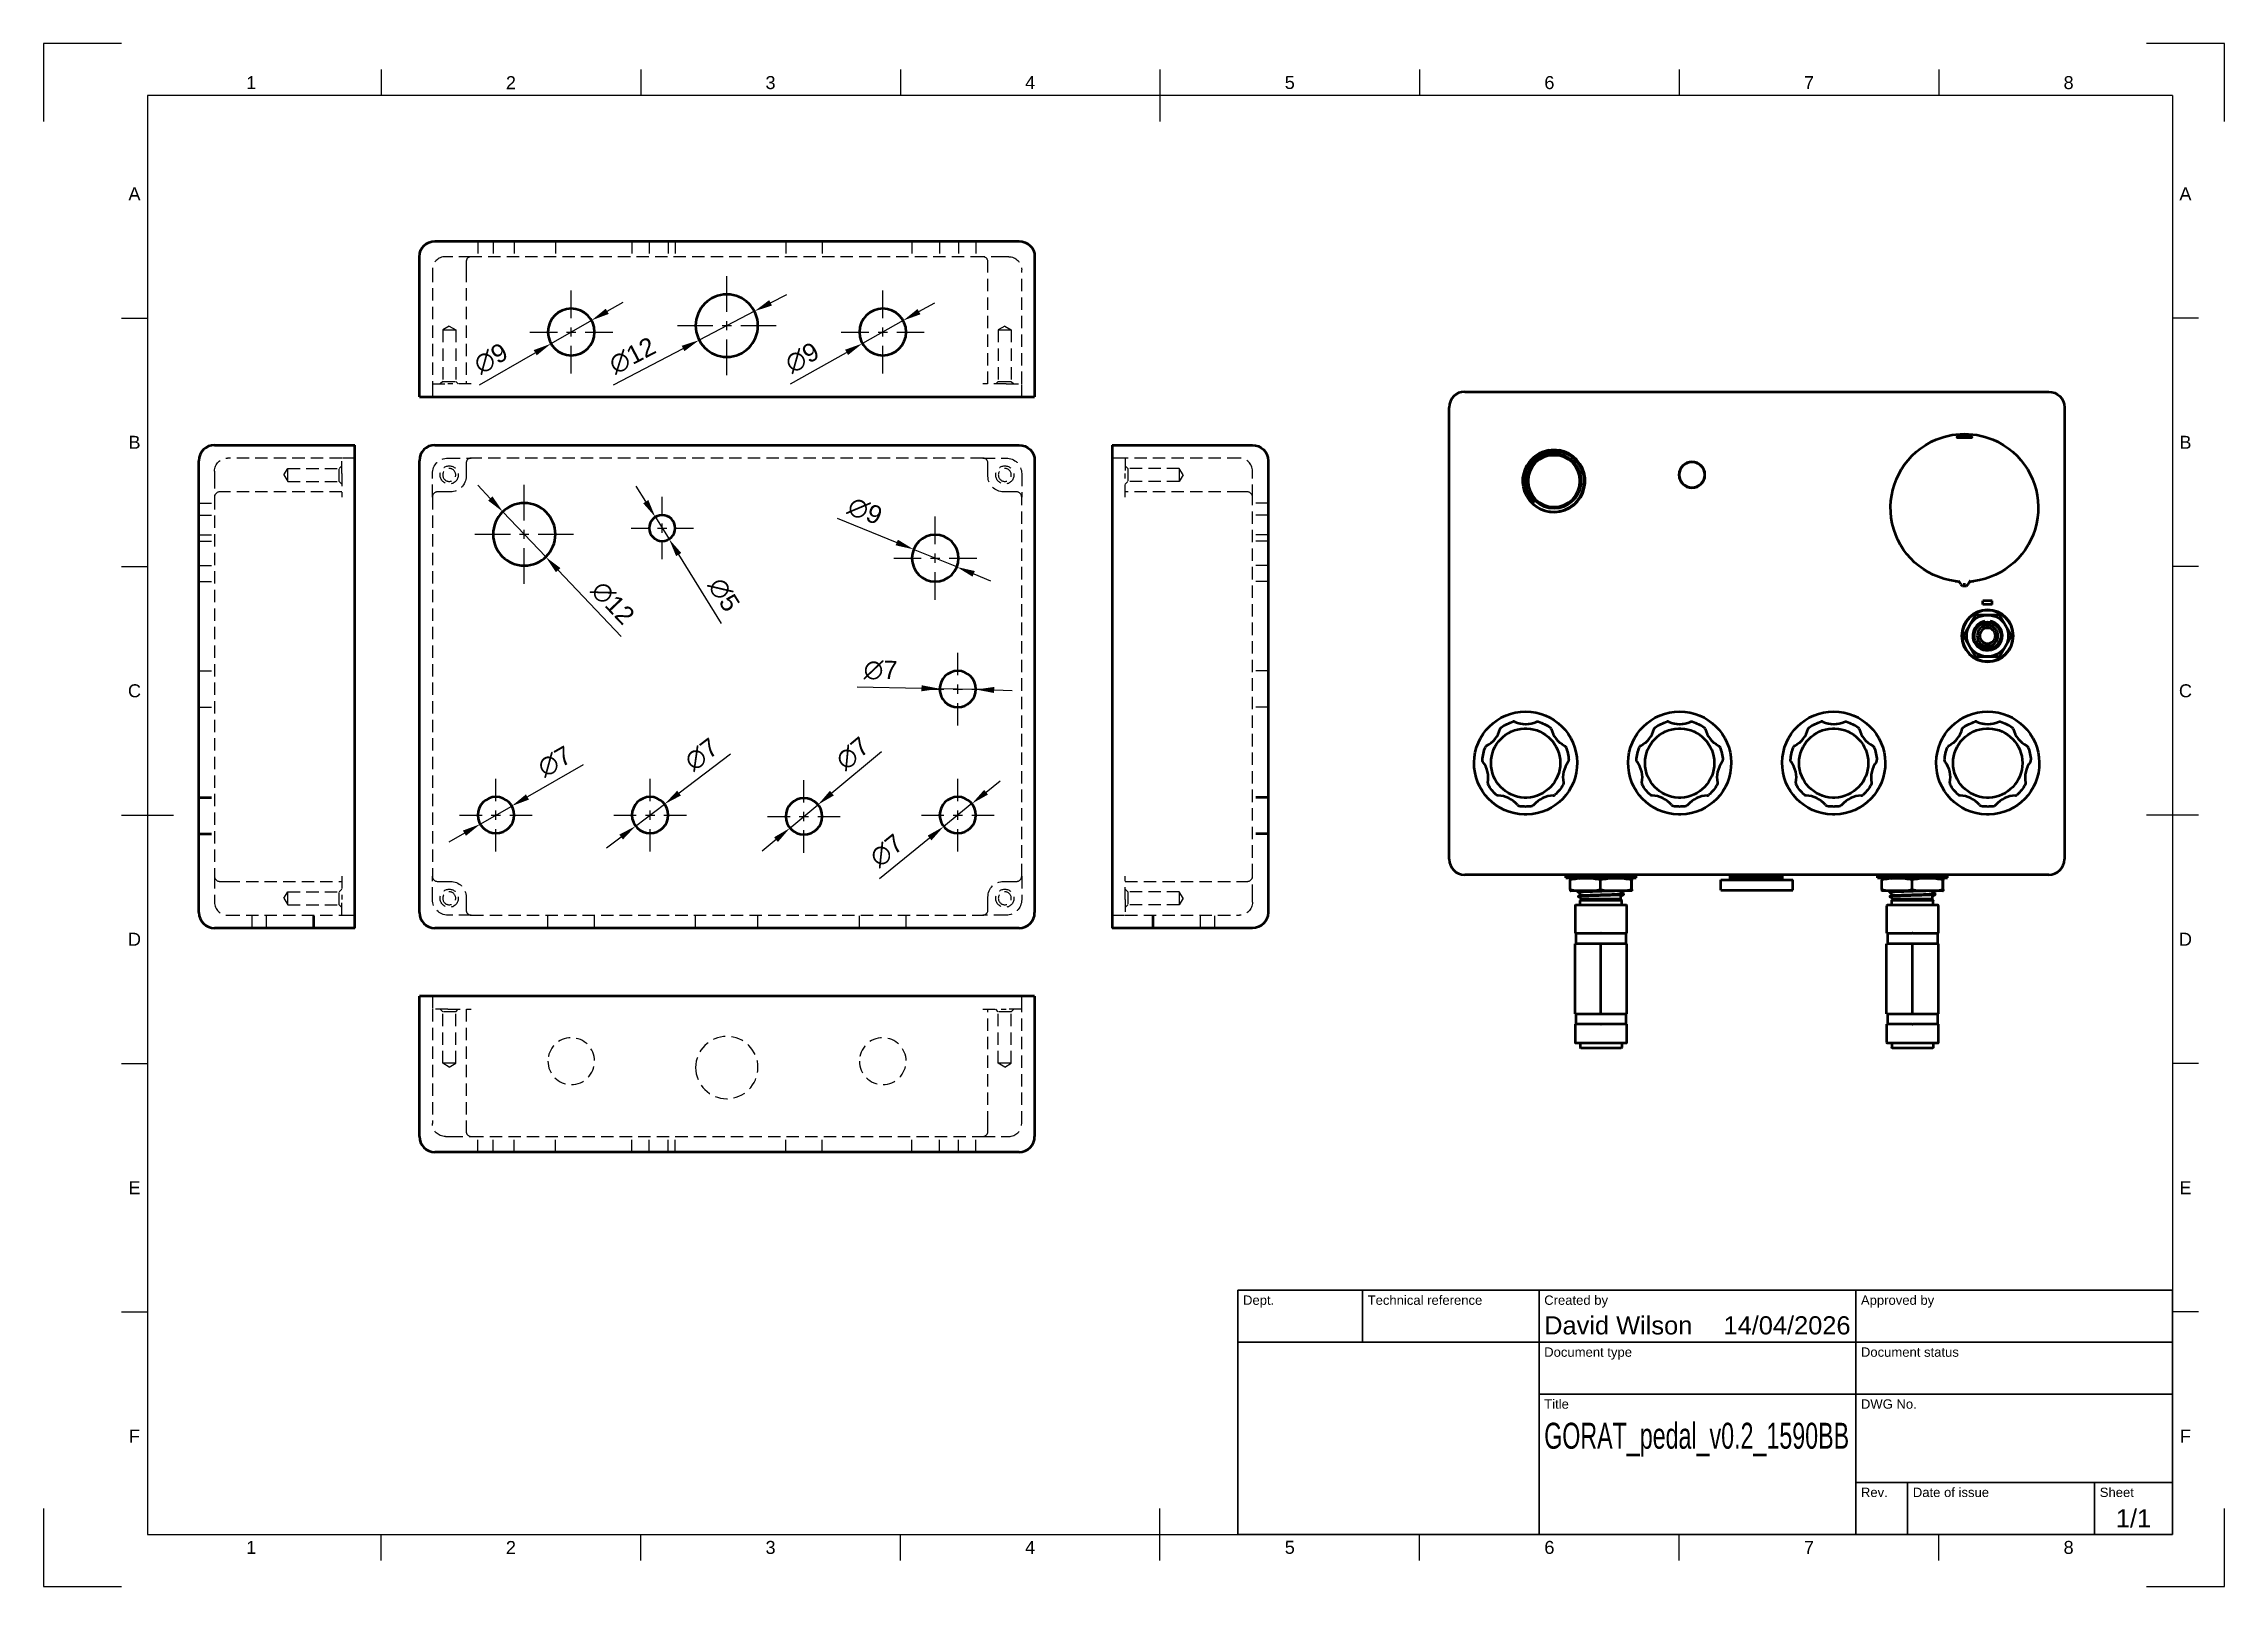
# Model space of a CAD drawing. Header units: millimetres. Extents: x 0 to 420, y 0 to 297.
import ezdxf
from ezdxf.enums import TextEntityAlignment as Align

# ---------------------------------------------------------------- set-up
doc = ezdxf.new("R2010")
doc.units = ezdxf.units.MM
doc.header["$LTSCALE"] = 0.75
doc.linetypes.add('CENTER2', pattern=[28.575, 19.05, -3.175, 3.175, -3.175])
doc.linetypes.add('HIDDEN2', pattern=[4.7625, 3.175, -1.5875])
for name, color, linetype, lineweight in [('BORDER', 7, 'Continuous', 25), ('FD_Dimensions', 7, 'Continuous', 25), ('Hidden', 7, 'HIDDEN2', 25), ('Smart Centers', 7, 'CENTER2', 25), ('TITLEBLOCK', 7, 'Continuous', 35), ('Visible', 7, 'Continuous', 50)]:
    doc.layers.add(name, color=color, linetype=linetype, lineweight=lineweight)
doc.styles.add('FusionTitle', font='arial.ttf')
doc.styles.get("Standard").update_dxf_attribs({"font": 'arial.ttf'})
doc.dimstyles.new('Dim-ISO-25', dxfattribs={"dimtxt": 3.5, "dimasz": 3.5, "dimexe": 2.1, "dimexo": 2.1, "dimgap": 1.4, "dimtad": 1, "dimzin": 12, "dimdsep": 46, "dimtxsty": 'Standard', "dimcen": 0, "dimazin": 3, "dimtp": 0.1, "dimtm": 0.1, "dimtfac": 0.714286, "dimtmove": 0, "dimatfit": 3, "dimfxl": 1, "dimtzin": 12, "dimarcsym": 0})

msp = doc.modelspace()

# ---------------------------------------------------------------- blocks, each defined once
blk = doc.blocks.new('ISO_A3_SHEET')
at = {"layer": 'BORDER'}
for p, q in [((65, 292), (65, 287)), ((115, 292), (115, 287)), ((165, 292), (165, 287)), ((215, 292), (215, 282)), ((265, 292), (265, 287)), ((315, 292), (315, 287)), ((365, 292), (365, 287)), ((410, 287), (20, 287)), ((20, 287), (20, 10)), ((410, 287), (410, 10)), ((15, 244.16666), (20, 244.16666)), ((415, 244.16666), (410, 244.16666)), ((15, 196.33333), (20, 196.33333)), ((415, 196.33333), (410, 196.33333)), ((15, 148.5), (25, 148.5)), ((415, 148.5), (405, 148.5)), ((15, 100.66667), (20, 100.66667)), ((415, 100.66667), (410, 100.66667)), ((15, 52.83334), (20, 52.83334)), ((415, 52.83334), (410, 52.83334)), ((215, 5), (215, 15)), ((20, 10), (410, 10)), ((65, 5), (65, 10)), ((115, 5), (115, 10)), ((165, 5), (165, 10)), ((265, 5), (265, 10)), ((315, 5), (315, 10)), ((365, 5), (365, 10))]:
    blk.add_line(p, q, dxfattribs=at)
at = {"layer": 'Defpoints'}
for p, q in [((15, 297), (0, 297)), ((0, 297), (0, 282)), ((420, 297), (405, 297)), ((420, 282), (420, 297)), ((0, 15), (0, 0)), ((420, 0), (420, 15)), ((0, 0), (15, 0)), ((405, 0), (420, 0))]:
    blk.add_line(p, q, dxfattribs=at)
at = {"layer": 'BORDER', "style": 'FusionTitle'}
for s, p in [('1', (40, 289.5)), ('2', (90, 289.5)), ('3', (140, 289.5)), ('4', (190, 289.5)), ('5', (240, 289.5)), ('6', (290, 289.5)), ('7', (340, 289.5)), ('8', (390, 289.5)), ('A', (17.5, 268.08333)), ('A', (412.5, 268.08333)), ('B', (17.5, 220.25)), ('B', (412.5, 220.25)), ('C', (17.5, 172.41667)), ('C', (412.5, 172.41667)), ('D', (17.5, 124.58334)), ('D', (412.5, 124.58334)), ('E', (17.5, 76.75001)), ('E', (412.5, 76.75001)), ('F', (17.5, 28.91668)), ('F', (412.5, 28.91668)), ('1', (40, 7.5)), ('2', (90, 7.5)), ('3', (140, 7.5)), ('4', (190, 7.5)), ('5', (240, 7.5)), ('6', (290, 7.5)), ('7', (340, 7.5)), ('8', (390, 7.5))]:
    blk.add_text(s, height=2.5, dxfattribs=at).set_placement(p, align=Align.MIDDLE)
blk = doc.blocks.new('ISO_TITLEBLOCK')
at = {"layer": 'TITLEBLOCK'}
for p, q in [((0, 47), (-180, 47)), ((-180, 47), (-180, 0)), ((-156, 37), (-156, 47)), ((-122, 0), (-122, 47)), ((-61, 0), (-61, 47)), ((0, 0), (0, 47)), ((-180, 37), (0, 37)), ((-122, 27), (0, 27)), ((-61, 10), (0, 10)), ((-51, 0), (-51, 10)), ((-15, 0), (-15, 10)), ((-180, 0), (0, 0))]:
    blk.add_line(p, q, dxfattribs=at)
at = {"layer": 'TITLEBLOCK', "style": 'FusionTitle'}
for s, p in [('Dept.', (-179, 46)), ('Technical reference', (-155, 46)), ('Created by', (-121, 46)), ('Approved by', (-60, 46)), ('Document type', (-121, 36)), ('Document status', (-60, 36)), ('Title', (-121, 26)), ('DWG No.', (-60, 26)), ('Rev.', (-60, 9)), ('Date of issue', (-50, 9)), ('Sheet', (-14, 9))]:
    blk.add_text(s, height=1.8, dxfattribs=at).set_placement(p, align=Align.TOP_LEFT)
for tag, height, p in [('DEPT', 3.5, (-179, 42)), ('TECHNICAL_REFERENCE', 3.5, (-155, 42)), ('CREATED_BY', 3.5, (-121, 42)), ('APPROVED_BY', 3.5, (-60, 42)), ('DOCUMENT_TYPE', 3.5, (-121, 32)), ('DOCUMENT_STATUS', 3.5, (-60, 32)), ('TITLE_1', 5, (-121, 21.5)), ('TITLE_2', 5, (-121, 14)), ('TITLE_3', 5, (-121, 6.5)), ('DATE_OF_ISSUE', 3.5, (-50, 5))]:
    blk.add_attdef(tag, text='', height=height, dxfattribs=at).set_placement(p, align=Align.TOP_LEFT)
for tag, p in [('CREATED_DATE', (-62, 42)), ('APPROVED_DATE', (-0.99, 42))]:
    blk.add_attdef(tag, text='', height=3.5, dxfattribs=at).set_placement(p, align=Align.TOP_RIGHT)
for tag, height, p in [('DRAWING_NUMBER', 5, (-30.5, 19.75)), ('REV', 3.5, (-56, 4.85)), ('SHEET', 3.5, (-7.5, 4.85))]:
    blk.add_attdef(tag, text='', height=height, dxfattribs=at).set_placement(p, align=Align.TOP_CENTER)
blk = doc.blocks.new('*U9')
at = {"layer": 'Smart Centers', "color": 0, "ltscale": 0.75, "transparency": 16777216}
for p, q in [((0, 2.678906), (0, 7)), ((-7, 0), (-2.678906, 0)), ((2.678906, 0), (7, 0)), ((0, -7), (0, -2.678906))]:
    blk.add_line(p, q, dxfattribs=at)
at = {"layer": 'Smart Centers', "color": 0, "linetype": 'Continuous', "ltscale": 0.75, "transparency": 16777216}
for p, q in [((-0.892969, 0), (0.892969, 0)), ((0, -0.892969), (0, 0.892969))]:
    blk.add_line(p, q, dxfattribs=at)
blk = doc.blocks.new('*U10')
at = {"layer": 'Smart Centers', "color": 0, "ltscale": 0.75, "transparency": 16777216}
for p, q in [((0, 2.678906), (0, 7)), ((-7, 0), (-2.678906, 0)), ((2.678906, 0), (7, 0)), ((0, -7), (0, -2.678906))]:
    blk.add_line(p, q, dxfattribs=at)
at = {"layer": 'Smart Centers', "color": 0, "linetype": 'Continuous', "ltscale": 0.75, "transparency": 16777216}
for p, q in [((-0.892969, 0), (0.892969, 0)), ((0, -0.892969), (0, 0.892969))]:
    blk.add_line(p, q, dxfattribs=at)
blk = doc.blocks.new('*U11')
at = {"layer": 'Smart Centers', "color": 0, "ltscale": 0.75, "transparency": 16777216}
for p, q in [((0, 2.678906), (0, 7)), ((-7, 0), (-2.678906, 0)), ((2.678906, 0), (7, 0)), ((0, -7), (0, -2.678906))]:
    blk.add_line(p, q, dxfattribs=at)
at = {"layer": 'Smart Centers', "color": 0, "linetype": 'Continuous', "ltscale": 0.75, "transparency": 16777216}
for p, q in [((-0.892969, 0), (0.892969, 0)), ((0, -0.892969), (0, 0.892969))]:
    blk.add_line(p, q, dxfattribs=at)
blk = doc.blocks.new('*U12')
at = {"layer": 'Smart Centers', "color": 0, "ltscale": 0.75, "transparency": 16777216}
for p, q in [((0, 2.678906), (0, 7)), ((-7, 0), (-2.678906, 0)), ((2.678906, 0), (7, 0)), ((0, -7), (0, -2.678906))]:
    blk.add_line(p, q, dxfattribs=at)
at = {"layer": 'Smart Centers', "color": 0, "linetype": 'Continuous', "ltscale": 0.75, "transparency": 16777216}
for p, q in [((-0.892969, 0), (0.892969, 0)), ((0, -0.892969), (0, 0.892969))]:
    blk.add_line(p, q, dxfattribs=at)
blk = doc.blocks.new('*U13')
at = {"layer": 'Smart Centers', "color": 0, "ltscale": 0.75, "transparency": 16777216}
for p, q in [((0, 2.678906), (0, 8)), ((-8, 0), (-2.678906, 0)), ((2.678906, 0), (8, 0)), ((0, -8), (0, -2.678906))]:
    blk.add_line(p, q, dxfattribs=at)
at = {"layer": 'Smart Centers', "color": 0, "linetype": 'Continuous', "ltscale": 0.75, "transparency": 16777216}
for p, q in [((-0.892969, 0), (0.892969, 0)), ((0, -0.892969), (0, 0.892969))]:
    blk.add_line(p, q, dxfattribs=at)
blk = doc.blocks.new('*U14')
at = {"layer": 'Smart Centers', "color": 0, "ltscale": 0.75, "transparency": 16777216}
for p, q in [((0, 2.678906), (0, 9.5)), ((-9.5, 0), (-2.678906, 0)), ((2.678906, 0), (9.5, 0)), ((0, -9.5), (0, -2.678906))]:
    blk.add_line(p, q, dxfattribs=at)
at = {"layer": 'Smart Centers', "color": 0, "linetype": 'Continuous', "ltscale": 0.75, "transparency": 16777216}
for p, q in [((-0.892969, 0), (0.892969, 0)), ((0, -0.892969), (0, 0.892969))]:
    blk.add_line(p, q, dxfattribs=at)
blk = doc.blocks.new('*U15')
at = {"layer": 'Smart Centers', "color": 0, "ltscale": 0.75, "transparency": 16777216}
for p, q in [((0, 2.678906), (0, 6)), ((-6, 0), (-2.678906, 0)), ((2.678906, 0), (6, 0)), ((0, -6), (0, -2.678906))]:
    blk.add_line(p, q, dxfattribs=at)
at = {"layer": 'Smart Centers', "color": 0, "linetype": 'Continuous', "ltscale": 0.75, "transparency": 16777216}
for p, q in [((-0.892969, 0), (0.892969, 0)), ((0, -0.892969), (0, 0.892969))]:
    blk.add_line(p, q, dxfattribs=at)
blk = doc.blocks.new('*U16')
at = {"layer": 'Smart Centers', "color": 0, "ltscale": 0.75, "transparency": 16777216}
for p, q in [((0, 2.678906), (0, 8)), ((-8, 0), (-2.678906, 0)), ((2.678906, 0), (8, 0)), ((0, -8), (0, -2.678906))]:
    blk.add_line(p, q, dxfattribs=at)
at = {"layer": 'Smart Centers', "color": 0, "linetype": 'Continuous', "ltscale": 0.75, "transparency": 16777216}
for p, q in [((-0.892969, 0), (0.892969, 0)), ((0, -0.892969), (0, 0.892969))]:
    blk.add_line(p, q, dxfattribs=at)
blk = doc.blocks.new('*U17')
at = {"layer": 'Smart Centers', "color": 0, "ltscale": 0.75, "transparency": 16777216}
for p, q in [((0, 2.678906), (0, 8)), ((-8, 0), (-2.678906, 0)), ((2.678906, 0), (8, 0)), ((0, -8), (0, -2.678906))]:
    blk.add_line(p, q, dxfattribs=at)
at = {"layer": 'Smart Centers', "color": 0, "linetype": 'Continuous', "ltscale": 0.75, "transparency": 16777216}
for p, q in [((-0.892969, 0), (0.892969, 0)), ((0, -0.892969), (0, 0.892969))]:
    blk.add_line(p, q, dxfattribs=at)
blk = doc.blocks.new('*U18')
at = {"layer": 'Smart Centers', "color": 0, "ltscale": 0.75, "transparency": 16777216}
for p, q in [((0, 2.678906), (0, 9.5)), ((-9.5, 0), (-2.678906, 0)), ((2.678906, 0), (9.5, 0)), ((0, -9.5), (0, -2.678906))]:
    blk.add_line(p, q, dxfattribs=at)
at = {"layer": 'Smart Centers', "color": 0, "linetype": 'Continuous', "ltscale": 0.75, "transparency": 16777216}
for p, q in [((-0.892969, 0), (0.892969, 0)), ((0, -0.892969), (0, 0.892969))]:
    blk.add_line(p, q, dxfattribs=at)
blk = doc.blocks.new('*D31')
at = {"layer": 'Defpoints', "color": 0, "transparency": 16777216}
for p in [(88.441, 206.88863), (96.694867, 198.178081)]:
    blk.add_point(p, dxfattribs=at)
at = {"layer": 'FD_Dimensions', "color": 0, "lineweight": -2, "transparency": 16777216}
for p, q in [((86.033621, 209.429207), (83.626243, 211.969784)), ((88.441, 206.88863), (96.694867, 198.178081)), ((111.211962, 182.857764), (99.102245, 195.637504))]:
    blk.add_line(p, q, dxfattribs=at)
at = {"layer": 'FD_Dimensions', "color": 0, "transparency": 16777216}
for points in [[(86.457051, 209.830437), (85.610192, 209.027977), (88.441, 206.88863)], [(99.525675, 196.038734), (98.678816, 195.236274), (96.694867, 198.178081)]]:
    blk.add_solid(points, dxfattribs=at)
at = {"layer": 'FD_Dimensions', "color": 0, "transparency": 16777216, "insert": (109.611905, 189.322135), "char_height": 3.5, "attachment_point": 5, "rotation": 313.45796319}
blk.add_mtext('∅12', dxfattribs=at)
blk = doc.blocks.new('*D32')
at = {"layer": 'Defpoints', "color": 0, "transparency": 16777216}
for p in [(117.815865, 205.855179), (120.459999, 201.61153)]:
    blk.add_point(p, dxfattribs=at)
at = {"layer": 'FD_Dimensions', "color": 0, "lineweight": -2, "transparency": 16777216}
for p, q in [((115.964971, 208.825733), (114.114077, 211.796287)), ((117.815865, 205.855179), (120.459999, 201.61153)), ((130.580142, 185.369417), (122.310893, 198.640976))]:
    blk.add_line(p, q, dxfattribs=at)
at = {"layer": 'FD_Dimensions', "color": 0, "transparency": 16777216}
for points in [[(116.460063, 209.134215), (115.469879, 208.51725), (117.815865, 205.855179)], [(122.805986, 198.949458), (121.815801, 198.332494), (120.459999, 201.61153)]]:
    blk.add_solid(points, dxfattribs=at)
at = {"layer": 'FD_Dimensions', "color": 0, "transparency": 16777216, "insert": (131.00729, 190.895532), "char_height": 3.5, "attachment_point": 5, "rotation": 301.92622329}
blk.add_mtext('∅5', dxfattribs=at)
blk = doc.blocks.new('*D33')
at = {"layer": 'Defpoints', "color": 0, "transparency": 16777216}
for p in [(167.550839, 199.641082), (175.885025, 196.243827)]:
    blk.add_point(p, dxfattribs=at)
at = {"layer": 'FD_Dimensions', "color": 0, "lineweight": -2, "transparency": 16777216}
for p, q in [((152.81833, 205.646477), (164.309767, 200.962236)), ((175.885025, 196.243827), (167.550839, 199.641082)), ((179.126098, 194.922673), (182.36717, 193.601518))]:
    blk.add_line(p, q, dxfattribs=at)
at = {"layer": 'FD_Dimensions', "color": 0, "transparency": 16777216}
for points in [[(164.529959, 201.502415), (164.089574, 200.422057), (167.550839, 199.641082)], [(179.34629, 195.462851), (178.905905, 194.382494), (175.885025, 196.243827)]]:
    blk.add_solid(points, dxfattribs=at)
at = {"layer": 'FD_Dimensions', "color": 0, "transparency": 16777216, "insert": (158.183468, 207.006811), "char_height": 3.5, "attachment_point": 5, "rotation": 337.82276681}
blk.add_mtext('∅9', dxfattribs=at)
blk = doc.blocks.new('*D34')
at = {"layer": 'Defpoints', "color": 0, "transparency": 16777216}
for p in [(90.153308, 150.225908), (84.082556, 146.740801)]:
    blk.add_point(p, dxfattribs=at)
at = {"layer": 'FD_Dimensions', "color": 0, "lineweight": -2, "transparency": 16777216}
for p, q in [((103.944599, 158.143234), (93.188684, 151.968461)), ((84.082556, 146.740801), (90.153308, 150.225908)), ((81.04718, 144.998248), (78.011804, 143.255694))]:
    blk.add_line(p, q, dxfattribs=at)
at = {"layer": 'FD_Dimensions', "color": 0, "transparency": 16777216}
for points in [[(92.898259, 152.474357), (93.47911, 151.462565), (90.153308, 150.225908)], [(80.756755, 145.504144), (81.337606, 144.492352), (84.082556, 146.740801)]]:
    blk.add_solid(points, dxfattribs=at)
at = {"layer": 'FD_Dimensions', "color": 0, "transparency": 16777216, "insert": (98.448873, 158.775947), "char_height": 3.5, "attachment_point": 5, "rotation": 29.85932719}
blk.add_mtext('∅7', dxfattribs=at)
blk = doc.blocks.new('*D35')
at = {"layer": 'Defpoints', "color": 0, "transparency": 16777216}
for p in [(119.590147, 150.598054), (114.012318, 146.368655)]:
    blk.add_point(p, dxfattribs=at)
at = {"layer": 'FD_Dimensions', "color": 0, "lineweight": -2, "transparency": 16777216}
for p, q in [((132.261636, 160.206234), (122.379062, 152.712754)), ((114.012318, 146.368655), (119.590147, 150.598054)), ((111.223403, 144.253955), (108.434488, 142.139255))]:
    blk.add_line(p, q, dxfattribs=at)
at = {"layer": 'FD_Dimensions', "color": 0, "transparency": 16777216}
for points in [[(122.026612, 153.177573), (122.731511, 152.247935), (119.590147, 150.598054)], [(110.870953, 144.718774), (111.575853, 143.789136), (114.012318, 146.368655)]]:
    blk.add_solid(points, dxfattribs=at)
at = {"layer": 'FD_Dimensions', "color": 0, "transparency": 16777216, "insert": (126.730075, 160.134353), "char_height": 3.5, "attachment_point": 5, "rotation": 37.17128622}
blk.add_mtext('∅7', dxfattribs=at)
blk = doc.blocks.new('*D36')
at = {"layer": 'Defpoints', "color": 0, "transparency": 16777216}
for p in [(149.125411, 150.471593), (143.743854, 145.995116)]:
    blk.add_point(p, dxfattribs=at)
at = {"layer": 'FD_Dimensions', "color": 0, "lineweight": -2, "transparency": 16777216}
for p, q in [((161.351017, 160.641072), (151.81619, 152.709831)), ((143.743854, 145.995116), (149.125411, 150.471593)), ((141.053075, 143.756878), (138.362296, 141.51864))]:
    blk.add_line(p, q, dxfattribs=at)
at = {"layer": 'FD_Dimensions', "color": 0, "transparency": 16777216}
for points in [[(151.44315, 153.158294), (152.189229, 152.261368), (149.125411, 150.471593)], [(140.680035, 144.205341), (141.426115, 143.308415), (143.743854, 145.995116)]]:
    blk.add_solid(points, dxfattribs=at)
at = {"layer": 'FD_Dimensions', "color": 0, "transparency": 16777216, "insert": (155.828316, 160.319975), "char_height": 3.5, "attachment_point": 5, "rotation": 39.75430732}
blk.add_mtext('∅7', dxfattribs=at)
blk = doc.blocks.new('*D37')
at = {"layer": 'Defpoints', "color": 0, "transparency": 16777216}
for p in [(172.568893, 172.815377), (179.566971, 172.651332)]:
    blk.add_point(p, dxfattribs=at)
at = {"layer": 'FD_Dimensions', "color": 0, "lineweight": -2, "transparency": 16777216}
for p, q in [((156.670942, 173.188047), (169.069855, 172.897399)), ((179.566971, 172.651332), (172.568893, 172.815377)), ((183.06601, 172.56931), (186.565049, 172.487287))]:
    blk.add_line(p, q, dxfattribs=at)
at = {"layer": 'FD_Dimensions', "color": 0, "transparency": 16777216}
for points in [[(169.083525, 173.480572), (169.056184, 172.314226), (172.568893, 172.815377)], [(183.07968, 173.152483), (183.052339, 171.986137), (179.566971, 172.651332)]]:
    blk.add_solid(points, dxfattribs=at)
at = {"layer": 'FD_Dimensions', "color": 0, "transparency": 16777216, "insert": (161.19786, 176.367723), "char_height": 3.5, "attachment_point": 5, "rotation": 358.65714999}
blk.add_mtext('∅7', dxfattribs=at)
blk = doc.blocks.new('*D38')
at = {"layer": 'Defpoints', "color": 0, "transparency": 16777216}
for p in [(105.519045, 243.722993), (97.71682, 239.236871)]:
    blk.add_point(p, dxfattribs=at)
at = {"layer": 'FD_Dimensions', "color": 0, "lineweight": -2, "transparency": 16777216}
for p, q in [((105.519045, 243.722993), (97.71682, 239.236871)), ((108.553243, 245.467596), (111.587441, 247.212199)), ((83.92467, 231.306662), (94.682621, 237.492268))]:
    blk.add_line(p, q, dxfattribs=at)
at = {"layer": 'FD_Dimensions', "color": 0, "transparency": 16777216}
for points in [[(108.262476, 245.973296), (108.84401, 244.961896), (105.519045, 243.722993)], [(94.391854, 237.997968), (94.973389, 236.986568), (97.71682, 239.236871)]]:
    blk.add_solid(points, dxfattribs=at)
at = {"layer": 'FD_Dimensions', "color": 0, "transparency": 16777216, "insert": (86.149166, 236.374881), "char_height": 3.5, "attachment_point": 5, "rotation": 29.89803013}
blk.add_mtext('∅9', dxfattribs=at)
blk = doc.blocks.new('*D39')
at = {"layer": 'Defpoints', "color": 0, "transparency": 16777216}
for p in [(136.900245, 245.479167), (126.260267, 239.930216)]:
    blk.add_point(p, dxfattribs=at)
at = {"layer": 'FD_Dimensions', "color": 0, "lineweight": -2, "transparency": 16777216}
for p, q in [((140.003572, 247.097611), (143.106899, 248.716055)), ((136.900245, 245.479167), (126.260267, 239.930216)), ((109.78088, 231.335903), (123.15694, 238.311772))]:
    blk.add_line(p, q, dxfattribs=at)
at = {"layer": 'FD_Dimensions', "color": 0, "transparency": 16777216}
for points in [[(139.733832, 247.614832), (140.273313, 246.580389), (136.900245, 245.479167)], [(122.887199, 238.828993), (123.42668, 237.79455), (126.260267, 239.930216)]]:
    blk.add_solid(points, dxfattribs=at)
at = {"layer": 'FD_Dimensions', "color": 0, "transparency": 16777216, "insert": (113.398271, 236.927212), "char_height": 3.5, "attachment_point": 5, "rotation": 27.54291489}
blk.add_mtext('∅12', dxfattribs=at)
blk = doc.blocks.new('*D40')
at = {"layer": 'Defpoints', "color": 0, "transparency": 16777216}
for p in [(165.540396, 243.685444), (157.695469, 239.27442)]:
    blk.add_point(p, dxfattribs=at)
at = {"layer": 'FD_Dimensions', "color": 0, "lineweight": -2, "transparency": 16777216}
for p, q in [((165.540396, 243.685444), (157.695469, 239.27442)), ((168.5912, 245.400841), (171.642005, 247.116239)), ((143.827834, 231.476965), (154.644664, 237.559022))]:
    blk.add_line(p, q, dxfattribs=at)
at = {"layer": 'FD_Dimensions', "color": 0, "transparency": 16777216}
for points in [[(168.305301, 245.909309), (168.8771, 244.892374), (165.540396, 243.685444)], [(154.358764, 238.06749), (154.930564, 237.050555), (157.695469, 239.27442)]]:
    blk.add_solid(points, dxfattribs=at)
at = {"layer": 'FD_Dimensions', "color": 0, "transparency": 16777216, "insert": (146.100877, 236.523598), "char_height": 3.5, "attachment_point": 5, "rotation": 29.34805629}
blk.add_mtext('∅9', dxfattribs=at)
blk = doc.blocks.new('*U29')
at = {"layer": 'Smart Centers', "color": 0, "ltscale": 0.75, "transparency": 16777216}
for p, q in [((0, 2.678906), (0, 7)), ((-7, 0), (-2.678906, 0)), ((2.678906, 0), (7, 0)), ((0, -7), (0, -2.678906))]:
    blk.add_line(p, q, dxfattribs=at)
at = {"layer": 'Smart Centers', "color": 0, "linetype": 'Continuous', "ltscale": 0.75, "transparency": 16777216}
for p, q in [((-0.892969, 0), (0.892969, 0)), ((0, -0.892969), (0, 0.892969))]:
    blk.add_line(p, q, dxfattribs=at)
blk = doc.blocks.new('*D41')
at = {"layer": 'Defpoints', "color": 0, "transparency": 16777216}
for p in [(178.788187, 150.685674), (173.347677, 146.281034)]:
    blk.add_point(p, dxfattribs=at)
at = {"layer": 'FD_Dimensions', "color": 0, "lineweight": -2, "transparency": 16777216}
for p, q in [((181.508442, 152.887995), (184.228697, 155.090315)), ((178.788187, 150.685674), (173.347677, 146.281034)), ((160.988146, 136.274749), (170.627423, 144.078714))]:
    blk.add_line(p, q, dxfattribs=at)
at = {"layer": 'FD_Dimensions', "color": 0, "transparency": 16777216}
for points in [[(181.141389, 153.34137), (181.875495, 152.434619), (178.788187, 150.685674)], [(170.260369, 144.53209), (170.994476, 143.625338), (173.347677, 146.281034)]]:
    blk.add_solid(points, dxfattribs=at)
at = {"layer": 'FD_Dimensions', "color": 0, "transparency": 16777216, "insert": (162.380691, 141.62864), "char_height": 3.5, "attachment_point": 5, "rotation": 38.99362784}
blk.add_mtext('∅7', dxfattribs=at)

# ---------------------------------------------------------------- dimensions: what is measured, and where the dimension line sits
at = {"layer": 'FD_Dimensions'}
for p1, p2, picture, middle in [((136.9, 245.479), (126.26, 239.93), '*D39', (114.917, 234.015)), ((88.441, 206.889), (96.695, 198.178), '*D31', (107.227, 187.063)), ((117.816, 205.855), (120.46, 201.612), '*D32', (128.219, 189.158)), ((114.012, 146.369), (119.59, 150.598), '*D35', (128.715, 157.517)), ((178.788, 150.686), (173.348, 146.281), '*D41', (164.448, 139.076))]:
    dim = msp.add_diameter_dim_2p(p1=p1, p2=p2, dimstyle='Dim-ISO-25', override={"dimlfac": 1, "dimclrd": 0, "dimclre": 0}, dxfattribs=at)
    dim.commit()
    dim.dimension.update_dxf_attribs({"geometry": picture, "text_midpoint": middle, "dimtype": 163})
for p1, p2, picture, middle in [((105.519, 243.723), (97.717, 239.237), '*D38', (86.149, 236.375)), ((165.54, 243.685), (157.695, 239.274), '*D40', (146.101, 236.524)), ((175.885, 196.244), (167.551, 199.641), '*D33', (158.183, 207.007)), ((179.567, 172.651), (172.569, 172.815), '*D37', (161.198, 176.368)), ((143.744, 145.995), (149.125, 150.472), '*D36', (155.828, 160.32)), ((84.083, 146.741), (90.153, 150.226), '*D34', (98.449, 158.776))]:
    dim = msp.add_diameter_dim_2p(p1=p1, p2=p2, dimstyle='Dim-ISO-25', override={"dimlfac": 1, "dimclrd": 0, "dimclre": 0}, dxfattribs=at)
    dim.commit()
    dim.dimension.update_dxf_attribs({"geometry": picture, "text_midpoint": middle})

# ---------------------------------------------------------------- linework, layer by layer
at = {"layer": 'Hidden', "extrusion": (0, 1, 2.967e-13)}
for p, q in [((83.618, 258.98), (83.618, 255.98)), ((86.568, 258.98), (86.568, 255.98)), ((90.618, 258.98), (90.618, 255.98)), ((98.568, 258.98), (98.568, 255.98)), ((113.301, 258.98), (113.301, 255.98)), ((116.638, 258.98), (116.638, 255.98)), ((120.301, 258.98), (120.301, 255.98)), ((121.638, 258.98), (121.638, 255.98)), ((142.935, 258.98), (142.935, 255.98)), ((149.935, 258.98), (149.935, 255.98)), ((167.218, 258.98), (167.218, 255.98)), ((172.568, 258.98), (172.568, 255.98)), ((176.218, 258.98), (176.218, 255.98)), ((179.568, 258.98), (179.568, 255.98)), ((74.868, 253.48), (74.868, 231.48)), ((78.368, 255.98), (77.368, 255.98)), ((82.368, 255.98), (78.368, 255.98)), ((81.368, 254.98), (81.368, 253.48)), ((81.368, 253.48), (81.368, 231.48)), ((180.868, 255.98), (82.368, 255.98)), ((184.868, 255.98), (180.868, 255.98)), ((181.868, 253.48), (181.868, 254.98)), ((181.868, 231.48), (181.868, 253.48)), ((185.868, 255.98), (184.868, 255.98)), ((188.368, 231.48), (188.368, 253.48)), ((78.118, 242.631), (76.868, 241.88)), ((76.868, 241.88), (79.368, 241.88)), ((76.868, 241.88), (76.868, 231.98)), ((78.118, 242.631), (79.368, 241.88)), ((79.368, 241.88), (79.368, 231.98)), ((185.118, 242.631), (183.868, 241.88)), ((183.868, 241.88), (186.368, 241.88)), ((183.868, 241.88), (183.868, 231.98)), ((185.118, 242.631), (186.368, 241.88)), ((186.368, 241.88), (186.368, 231.98)), ((74.868, 231.48), (74.868, 228.98)), ((74.868, 231.48), (77.868, 231.48)), ((76.868, 231.98), (76.368, 231.48)), ((76.868, 231.98), (79.368, 231.98)), ((82.368, 231.48), (77.868, 231.48)), ((79.368, 231.98), (79.868, 231.48)), ((185.368, 231.48), (180.868, 231.48)), ((183.868, 231.98), (183.368, 231.48)), ((183.868, 231.98), (186.368, 231.98)), ((185.368, 231.48), (188.368, 231.48)), ((186.368, 231.98), (186.868, 231.48)), ((188.368, 228.98), (188.368, 231.48))]:
    msp.add_line(p, q, dxfattribs=at)
at = {"layer": 'Hidden', "extrusion": (-1, -2e-16, 2.967e-13)}
for p, q in [((32.921, 214.713), (32.921, 213.713)), ((57.421, 217.213), (35.421, 217.213)), ((46.27, 213.963), (47.021, 215.213)), ((47.021, 212.713), (47.021, 215.213)), ((47.021, 215.213), (56.921, 215.213)), ((56.921, 215.213), (57.421, 215.713)), ((56.921, 212.713), (56.921, 215.213)), ((59.921, 217.213), (57.421, 217.213)), ((57.421, 214.213), (57.421, 217.213)), ((57.421, 214.213), (57.421, 209.713)), ((32.921, 213.713), (32.921, 209.713)), ((35.421, 210.713), (33.921, 210.713)), ((57.421, 210.713), (35.421, 210.713)), ((46.27, 213.963), (47.021, 212.713)), ((47.021, 212.713), (56.921, 212.713)), ((56.921, 212.713), (57.421, 212.213)), ((29.921, 208.533), (32.921, 208.533)), ((29.921, 206.233), (32.921, 206.233)), ((32.921, 209.713), (32.921, 136.713)), ((29.921, 202.442), (32.921, 202.442)), ((29.921, 201.233), (32.921, 201.233)), ((29.921, 196.533), (32.921, 196.533)), ((29.921, 193.442), (32.921, 193.442)), ((29.921, 176.233), (32.921, 176.233)), ((29.921, 169.233), (32.921, 169.233)), ((29.921, 151.983), (32.921, 151.983)), ((29.921, 151.733), (32.921, 151.733)), ((29.921, 144.983), (32.921, 144.983)), ((29.921, 144.733), (32.921, 144.733)), ((32.921, 136.713), (32.921, 132.713)), ((33.921, 135.713), (35.421, 135.713)), ((35.421, 135.713), (57.421, 135.713)), ((57.421, 136.713), (57.421, 132.213)), ((32.921, 132.713), (32.921, 131.713)), ((46.27, 132.463), (47.021, 133.713)), ((46.27, 132.463), (47.021, 131.213)), ((47.021, 131.213), (47.021, 133.713)), ((47.021, 133.713), (56.921, 133.713)), ((47.021, 131.213), (56.921, 131.213)), ((56.921, 133.713), (57.421, 134.213)), ((56.921, 131.213), (56.921, 133.713)), ((56.921, 131.213), (57.421, 130.713)), ((57.421, 129.213), (57.421, 132.213)), ((35.421, 129.213), (57.421, 129.213)), ((40.196, 126.713), (40.196, 129.213)), ((42.921, 126.713), (42.921, 129.213)), ((51.921, 126.713), (51.921, 129.213)), ((52.196, 126.713), (52.196, 129.213)), ((57.421, 129.213), (59.921, 129.213))]:
    msp.add_line(p, q, dxfattribs=at)
at = {"layer": 'Hidden'}
for p, q in [((74.868, 209.713), (74.868, 214.213)), ((77.868, 217.213), (82.368, 217.213)), ((81.368, 216.213), (81.368, 214.713)), ((81.368, 214.713), (81.368, 213.713)), ((180.868, 217.213), (82.368, 217.213)), ((180.868, 217.213), (185.368, 217.213)), ((181.868, 214.713), (181.868, 216.213)), ((181.868, 213.713), (181.868, 214.713)), ((188.368, 214.213), (188.368, 209.713)), ((77.368, 210.713), (75.868, 210.713)), ((78.368, 210.713), (77.368, 210.713)), ((185.868, 210.713), (184.868, 210.713)), ((187.368, 210.713), (185.868, 210.713)), ((74.868, 209.713), (74.868, 136.713)), ((188.368, 136.713), (188.368, 209.713)), ((74.868, 132.213), (74.868, 136.713)), ((75.868, 135.713), (77.368, 135.713)), ((77.368, 135.713), (78.368, 135.713)), ((184.868, 135.713), (185.868, 135.713)), ((185.868, 135.713), (187.368, 135.713)), ((188.368, 136.713), (188.368, 132.213)), ((81.368, 132.713), (81.368, 131.713)), ((81.368, 131.713), (81.368, 130.213)), ((181.868, 131.713), (181.868, 132.713)), ((181.868, 130.213), (181.868, 131.713)), ((82.368, 129.213), (77.868, 129.213)), ((82.368, 129.213), (180.868, 129.213)), ((97.118, 126.713), (97.118, 129.213)), ((106.118, 126.713), (106.118, 129.213)), ((125.58, 126.713), (125.58, 129.213)), ((137.58, 126.713), (137.58, 129.213)), ((157.118, 126.713), (157.118, 129.213)), ((166.118, 126.713), (166.118, 129.213)), ((185.368, 129.213), (180.868, 129.213))]:
    msp.add_line(p, q, dxfattribs=at)
at = {"layer": 'Hidden', "extrusion": (1, -2e-16, 2.967e-13)}
for p, q in [((208.315, 217.213), (205.815, 217.213)), ((230.315, 217.213), (208.315, 217.213)), ((208.315, 217.213), (208.315, 214.213)), ((208.815, 215.213), (208.315, 215.713)), ((208.315, 209.713), (208.315, 214.213)), ((208.815, 215.213), (208.815, 212.713)), ((218.715, 215.213), (208.815, 215.213)), ((218.715, 215.213), (218.715, 212.713)), ((219.466, 213.963), (218.715, 215.213)), ((232.815, 213.713), (232.815, 214.713)), ((208.815, 212.713), (208.315, 212.213)), ((230.315, 210.713), (208.315, 210.713)), ((218.715, 212.713), (208.815, 212.713)), ((219.466, 213.963), (218.715, 212.713)), ((231.815, 210.713), (230.315, 210.713)), ((232.815, 209.713), (232.815, 213.713)), ((232.815, 136.713), (232.815, 209.713)), ((235.815, 208.533), (232.815, 208.533)), ((235.815, 206.233), (232.815, 206.233)), ((235.815, 202.442), (232.815, 202.442)), ((235.815, 201.233), (232.815, 201.233)), ((235.815, 196.533), (232.815, 196.533)), ((235.815, 193.442), (232.815, 193.442)), ((235.815, 176.233), (232.815, 176.233)), ((235.815, 169.233), (232.815, 169.233)), ((235.815, 151.983), (232.815, 151.983)), ((235.815, 151.733), (232.815, 151.733)), ((235.815, 144.983), (232.815, 144.983)), ((235.815, 144.733), (232.815, 144.733)), ((208.315, 132.213), (208.315, 136.713)), ((208.315, 135.713), (230.315, 135.713)), ((230.315, 135.713), (231.815, 135.713)), ((232.815, 132.713), (232.815, 136.713)), ((208.815, 133.713), (208.315, 134.213)), ((208.315, 132.213), (208.315, 129.213)), ((208.815, 131.213), (208.315, 130.713)), ((208.815, 133.713), (208.815, 131.213)), ((218.715, 133.713), (208.815, 133.713)), ((218.715, 131.213), (208.815, 131.213)), ((218.715, 133.713), (218.715, 131.213)), ((219.466, 132.463), (218.715, 133.713)), ((219.466, 132.463), (218.715, 131.213)), ((232.815, 131.713), (232.815, 132.713)), ((205.815, 129.213), (208.315, 129.213)), ((208.315, 129.213), (230.315, 129.213)), ((213.539, 126.713), (213.539, 129.213)), ((213.815, 126.713), (213.815, 129.213)), ((222.815, 126.713), (222.815, 129.213)), ((225.539, 126.713), (225.539, 129.213))]:
    msp.add_line(p, q, dxfattribs=at)
at = {"layer": 'Hidden', "extrusion": (-1e-16, -1, 2.967e-13)}
for p, q in [((74.868, 113.605), (74.868, 111.105)), ((188.368, 111.105), (188.368, 113.605)), ((74.868, 111.105), (74.868, 89.105)), ((77.868, 111.105), (74.868, 111.105)), ((76.868, 110.605), (76.368, 111.105)), ((79.368, 110.605), (76.868, 110.605)), ((76.868, 100.705), (76.868, 110.605)), ((77.868, 111.105), (82.368, 111.105)), ((79.368, 110.605), (79.868, 111.105)), ((79.368, 100.705), (79.368, 110.605)), ((81.368, 111.105), (81.368, 89.105)), ((180.868, 111.105), (185.368, 111.105)), ((181.868, 89.105), (181.868, 111.105)), ((183.868, 110.605), (183.368, 111.105)), ((186.368, 110.605), (183.868, 110.605)), ((183.868, 100.705), (183.868, 110.605)), ((188.368, 111.105), (185.368, 111.105)), ((186.368, 110.605), (186.868, 111.105)), ((186.368, 100.705), (186.368, 110.605)), ((188.368, 89.105), (188.368, 111.105)), ((79.368, 100.705), (76.868, 100.705)), ((78.118, 99.954), (76.868, 100.705)), ((78.118, 99.954), (79.368, 100.705)), ((186.368, 100.705), (183.868, 100.705)), ((185.118, 99.954), (183.868, 100.705)), ((185.118, 99.954), (186.368, 100.705)), ((81.368, 89.105), (81.368, 87.605)), ((181.868, 87.605), (181.868, 89.105)), ((77.368, 86.605), (78.368, 86.605)), ((78.368, 86.605), (82.368, 86.605)), ((82.368, 86.605), (180.868, 86.605)), ((83.618, 83.605), (83.618, 86.605)), ((86.568, 83.605), (86.568, 86.605)), ((90.618, 83.605), (90.618, 86.605)), ((98.568, 83.605), (98.568, 86.605)), ((113.301, 83.605), (113.301, 86.605)), ((116.638, 83.605), (116.638, 86.605)), ((120.301, 83.605), (120.301, 86.605)), ((121.638, 83.605), (121.638, 86.605)), ((142.935, 83.605), (142.935, 86.605)), ((149.935, 83.605), (149.935, 86.605)), ((167.218, 83.605), (167.218, 86.605)), ((172.568, 83.605), (172.568, 86.605)), ((176.218, 83.605), (176.218, 86.605)), ((179.568, 83.605), (179.568, 86.605)), ((180.868, 86.605), (184.868, 86.605)), ((184.868, 86.605), (185.868, 86.605))]:
    msp.add_line(p, q, dxfattribs=at)
at = {"layer": 'Hidden'}
for centre in [(78.118, 213.963), (185.118, 213.963), (78.118, 132.463), (185.118, 132.463)]:
    msp.add_circle(centre, 1.75, dxfattribs=at)
at = {"layer": 'Hidden', "extrusion": (0, 0, -1)}
for centre, radius in [((-78.118, 213.963), 1.25), ((-185.118, 213.963), 1.25), ((-78.118, 132.463), 1.25), ((-185.118, 132.463), 1.25), ((-101.618, 101.105), 4.5), ((-131.58, 99.88), 6), ((-161.618, 101.105), 4.5)]:
    msp.add_circle(centre, radius, dxfattribs=at)
at = {"layer": 'Hidden'}
for centre, radius, start, end in [((77.368, 253.48), 2.5, 90, 180), ((82.368, 254.98), 1, 90, 180), ((180.868, 254.98), 1, 0, 90), ((82.368, 216.213), 1, 90, 180), ((180.868, 216.213), 1, 0, 90), ((230.315, 214.713), 2.5, 0, 90), ((33.921, 209.713), 1, 90, 180), ((75.868, 209.713), 1, 90, 180), ((187.368, 209.713), 1, 0, 90), ((231.815, 209.713), 1, 0, 90), ((33.921, 136.713), 1, 180, 270), ((75.868, 136.713), 1, 180, 270), ((187.368, 136.713), 1, 270, 0), ((231.815, 136.713), 1, 270, 0), ((35.421, 131.713), 2.5, 180, 270), ((82.368, 130.213), 1, 180, 270), ((180.868, 130.213), 1, 270, 0), ((185.868, 89.105), 2.5, 270, 0), ((82.368, 87.605), 1, 180, 270), ((180.868, 87.605), 1, 270, 360)]:
    msp.add_arc(centre, radius, start, end, dxfattribs=at)
at = {"layer": 'Hidden', "extrusion": (1e-16, 0, -1)}
msp.add_arc((-185.868, 253.48), 2.5, 90, 180, dxfattribs=at)
at = {"layer": 'Hidden', "extrusion": (0, -2e-16, -1)}
for centre, start, end in [((-35.421, 214.713), 0, 90), ((-230.315, 131.713), 180, 270)]:
    msp.add_arc(centre, 2.5, start, end, dxfattribs=at)
at = {"layer": 'Hidden', "extrusion": (0, 0, -1)}
for centre, radius, start, end in [((-77.868, 214.213), 3, 0, 90), ((-185.368, 214.213), 3, 90, 180), ((-78.368, 213.713), 3, 180, 270), ((-184.868, 213.713), 3, 270, 0), ((-78.368, 132.713), 3, 90, 180), ((-184.868, 132.713), 3, 0, 90), ((-77.868, 132.213), 3, 270, 0), ((-185.368, 132.213), 3, 180, 270), ((-77.368, 89.105), 2.5, 270, 0)]:
    msp.add_arc(centre, radius, start, end, dxfattribs=at)
at = {"layer": 'Visible', "extrusion": (0, 1, 2.967e-13)}
for p, q in [((75.368, 258.98), (187.868, 258.98)), ((72.368, 228.98), (72.368, 255.98)), ((190.868, 255.98), (190.868, 228.98)), ((72.368, 228.98), (75.368, 228.98)), ((75.368, 228.98), (187.868, 228.98)), ((187.868, 228.98), (190.868, 228.98))]:
    msp.add_line(p, q, dxfattribs=at)
at = {"layer": 'Visible'}
for p, q in [((270.69, 139.979), (270.69, 226.979)), ((273.69, 229.979), (386.19, 229.979)), ((389.19, 226.979), (389.19, 139.979)), ((75.368, 219.713), (187.868, 219.713)), ((289.89, 218.388), (289.89, 218.715)), ((289.94, 218.399), (289.94, 218.723)), ((291.84, 218.399), (291.84, 218.723)), ((291.89, 218.715), (291.89, 218.414)), ((291.89, 218.414), (291.89, 218.105)), ((72.368, 129.713), (72.368, 216.713)), ((190.868, 216.713), (190.868, 129.713)), ((289.89, 218.105), (289.89, 218.388)), ((289.89, 218.105), (289.89, 217.949)), ((289.94, 218.399), (291.84, 218.399)), ((289.94, 217.999), (289.94, 218.399)), ((289.94, 217.999), (291.84, 217.999)), ((290.04, 217.799), (291.74, 217.799)), ((291.84, 217.999), (291.84, 218.399)), ((291.89, 217.949), (291.89, 218.105)), ((375.29, 189.749), (373.49, 189.749)), ((373.49, 189.049), (373.49, 189.749)), ((375.29, 189.049), (373.49, 189.049)), ((375.29, 189.049), (375.29, 189.749)), ((370.926, 184.999), (369.771, 182.999)), ((372.08, 186.999), (370.926, 184.999)), ((374.39, 186.999), (372.08, 186.999)), ((373.89, 185.637), (373.89, 185.805)), ((373.89, 185.499), (373.89, 185.637)), ((373.89, 185.249), (373.89, 185.499)), ((374.89, 185.249), (373.89, 185.249)), ((373.99, 185.568), (373.99, 185.487)), ((373.99, 185.487), (373.99, 185.299)), ((374.79, 185.299), (373.99, 185.299)), ((376.699, 186.999), (374.39, 186.999)), ((374.79, 185.487), (374.79, 185.568)), ((374.79, 185.487), (374.79, 185.299)), ((374.89, 185.665), (374.89, 185.805)), ((374.89, 185.665), (374.89, 185.499)), ((374.89, 185.499), (374.89, 185.249)), ((377.854, 184.999), (376.699, 186.999)), ((379.009, 182.999), (377.854, 184.999)), ((369.771, 182.999), (370.926, 180.999)), ((370.926, 180.999), (372.08, 178.999)), ((376.699, 178.999), (377.854, 180.999)), ((377.854, 180.999), (379.009, 182.999)), ((372.08, 178.999), (374.39, 178.999)), ((374.39, 178.999), (376.699, 178.999)), ((386.19, 136.979), (273.69, 136.979)), ((293.19, 136.829), (306.69, 136.829)), ((293.19, 136.409), (293.19, 136.829)), ((293.19, 136.409), (306.69, 136.409)), ((294.013, 134.139), (294.013, 135.979)), ((296.627, 136.279), (294.047, 136.279)), ((297.248, 136.279), (296.627, 136.279)), ((302.512, 136.279), (297.248, 136.279)), ((299.863, 134.139), (299.863, 135.979)), ((303.14, 136.279), (302.512, 136.279)), ((305.824, 136.279), (303.14, 136.279)), ((303.79, 136.848), (303.79, 136.916)), ((305.79, 134.139), (305.79, 135.979)), ((305.832, 136.279), (305.824, 136.279)), ((305.867, 134.139), (305.867, 135.979)), ((306.69, 136.409), (306.69, 136.829)), ((323.015, 135.999), (336.865, 135.999)), ((323.015, 133.999), (323.015, 135.999)), ((324.725, 136.979), (324.725, 136.728)), ((324.725, 136.728), (324.725, 136.346)), ((324.725, 136.346), (324.725, 135.999)), ((334.925, 136.726), (334.925, 136.979)), ((334.925, 136.348), (334.925, 136.726)), ((334.925, 135.999), (334.925, 136.348)), ((336.865, 133.999), (336.865, 135.999)), ((353.19, 136.829), (366.69, 136.829)), ((353.19, 136.409), (353.19, 136.829)), ((353.19, 136.409), (366.69, 136.409)), ((354.013, 134.139), (354.013, 135.979)), ((356.627, 136.279), (354.047, 136.279)), ((357.248, 136.279), (356.627, 136.279)), ((362.512, 136.279), (357.248, 136.279)), ((359.863, 134.139), (359.863, 135.979)), ((363.14, 136.279), (362.512, 136.279)), ((365.824, 136.279), (363.14, 136.279)), ((363.79, 136.848), (363.79, 136.916)), ((365.79, 134.139), (365.79, 135.979)), ((365.832, 136.279), (365.824, 136.279)), ((365.867, 134.139), (365.867, 135.979)), ((366.69, 136.409), (366.69, 136.829)), ((296.627, 133.879), (294.047, 133.879)), ((294.94, 131.029), (294.94, 125.729)), ((299.94, 131.129), (295.04, 131.129)), ((295.592, 132.78), (296.093, 132.47)), ((296.09, 132.469), (295.597, 132.775)), ((296.093, 133.208), (295.605, 132.905)), ((295.94, 131.129), (295.94, 132.029)), ((296.04, 132.129), (303.84, 132.129)), ((296.09, 133.206), (296.09, 133.275)), ((296.09, 132.379), (296.09, 132.469)), ((296.09, 132.379), (303.79, 132.379)), ((296.34, 132.129), (296.09, 132.379)), ((297.248, 133.879), (296.627, 133.879)), ((302.512, 133.879), (297.248, 133.879)), ((304.84, 131.129), (299.94, 131.129)), ((303.14, 133.879), (302.512, 133.879)), ((305.824, 133.879), (303.14, 133.879)), ((303.54, 132.129), (303.79, 132.379)), ((303.79, 133.608), (303.79, 133.676)), ((303.79, 132.379), (303.79, 132.866)), ((303.94, 131.129), (303.94, 132.029)), ((304.94, 125.729), (304.94, 131.029)), ((305.832, 133.879), (305.824, 133.879)), ((323.015, 133.999), (336.865, 133.999)), ((356.627, 133.879), (354.047, 133.879)), ((354.94, 131.029), (354.94, 125.729)), ((359.94, 131.129), (355.04, 131.129)), ((355.592, 132.78), (356.093, 132.47)), ((356.09, 132.469), (355.597, 132.775)), ((356.093, 133.208), (355.605, 132.905)), ((355.94, 131.129), (355.94, 132.029)), ((356.04, 132.129), (363.84, 132.129)), ((356.09, 133.206), (356.09, 133.275)), ((356.09, 132.379), (356.09, 132.469)), ((356.09, 132.379), (363.79, 132.379)), ((356.34, 132.129), (356.09, 132.379)), ((357.248, 133.879), (356.627, 133.879)), ((362.512, 133.879), (357.248, 133.879)), ((364.84, 131.129), (359.94, 131.129)), ((363.14, 133.879), (362.512, 133.879)), ((365.824, 133.879), (363.14, 133.879)), ((363.54, 132.129), (363.79, 132.379)), ((363.79, 133.608), (363.79, 133.676)), ((363.79, 132.379), (363.79, 132.866)), ((363.94, 131.129), (363.94, 132.029)), ((364.94, 125.729), (364.94, 131.029)), ((365.832, 133.879), (365.824, 133.879)), ((187.868, 126.713), (75.368, 126.713)), ((294.99, 125.729), (294.94, 125.729)), ((299.94, 123.729), (294.94, 123.729)), ((294.94, 110.229), (294.94, 123.729)), ((294.99, 125.729), (299.89, 125.729)), ((295.09, 125.729), (295.09, 123.729)), ((299.99, 125.729), (299.89, 125.729)), ((304.94, 123.729), (299.94, 123.729)), ((299.94, 110.229), (299.94, 123.729)), ((299.99, 125.729), (304.89, 125.729)), ((304.79, 123.729), (304.79, 125.729)), ((304.94, 125.729), (304.89, 125.729)), ((304.94, 110.229), (304.94, 123.729)), ((354.99, 125.729), (354.94, 125.729)), ((359.94, 123.729), (354.94, 123.729)), ((354.94, 110.229), (354.94, 123.729)), ((354.99, 125.729), (359.89, 125.729)), ((355.09, 125.729), (355.09, 123.729)), ((359.99, 125.729), (359.89, 125.729)), ((364.94, 123.729), (359.94, 123.729)), ((359.94, 110.229), (359.94, 123.729)), ((359.99, 125.729), (364.89, 125.729)), ((364.79, 123.729), (364.79, 125.729)), ((364.94, 125.729), (364.89, 125.729)), ((364.94, 110.229), (364.94, 123.729)), ((294.94, 110.229), (299.94, 110.229)), ((295.09, 110.229), (295.09, 108.229)), ((299.94, 110.229), (304.94, 110.229)), ((304.79, 108.229), (304.79, 110.229)), ((354.94, 110.229), (359.94, 110.229)), ((355.09, 110.229), (355.09, 108.229)), ((359.94, 110.229), (364.94, 110.229)), ((364.79, 108.229), (364.79, 110.229)), ((294.94, 108.229), (294.99, 108.229)), ((294.94, 108.229), (294.94, 104.729)), ((299.89, 108.229), (294.99, 108.229)), ((299.89, 108.229), (299.99, 108.229)), ((304.89, 108.229), (299.99, 108.229)), ((304.89, 108.229), (304.94, 108.229)), ((304.94, 104.729), (304.94, 108.229)), ((354.94, 108.229), (354.99, 108.229)), ((354.94, 108.229), (354.94, 104.729)), ((359.89, 108.229), (354.99, 108.229)), ((359.89, 108.229), (359.99, 108.229)), ((364.89, 108.229), (359.99, 108.229)), ((364.89, 108.229), (364.94, 108.229)), ((364.94, 104.729), (364.94, 108.229)), ((295.04, 104.629), (299.94, 104.629)), ((295.94, 104.629), (295.94, 103.729)), ((303.84, 103.629), (296.04, 103.629)), ((299.94, 104.629), (304.84, 104.629)), ((303.94, 104.629), (303.94, 103.729)), ((355.04, 104.629), (359.94, 104.629)), ((355.94, 104.629), (355.94, 103.729)), ((363.84, 103.629), (356.04, 103.629)), ((359.94, 104.629), (364.84, 104.629)), ((363.94, 104.629), (363.94, 103.729))]:
    msp.add_line(p, q, dxfattribs=at)
at = {"layer": 'Visible', "extrusion": (-1, -2e-16, 2.967e-13)}
for p, q in [((32.921, 219.713), (59.921, 219.713)), ((59.921, 216.713), (59.921, 219.713)), ((29.921, 129.713), (29.921, 216.713)), ((59.921, 129.713), (59.921, 216.713)), ((59.921, 126.713), (32.921, 126.713)), ((59.921, 126.713), (59.921, 129.713))]:
    msp.add_line(p, q, dxfattribs=at)
at = {"layer": 'Visible', "extrusion": (1, -2e-16, 2.967e-13)}
for p, q in [((205.815, 219.713), (232.815, 219.713)), ((205.815, 219.713), (205.815, 216.713)), ((205.815, 216.713), (205.815, 129.713)), ((235.815, 216.713), (235.815, 129.713)), ((205.815, 129.713), (205.815, 126.713)), ((232.815, 126.713), (205.815, 126.713))]:
    msp.add_line(p, q, dxfattribs=at)
at = {"layer": 'Visible', "extrusion": (-1e-16, -1, 2.967e-13)}
for p, q in [((72.368, 86.605), (72.368, 113.605)), ((75.368, 113.605), (72.368, 113.605)), ((187.868, 113.605), (75.368, 113.605)), ((190.868, 113.605), (187.868, 113.605)), ((190.868, 113.605), (190.868, 86.605)), ((187.868, 83.605), (75.368, 83.605))]:
    msp.add_line(p, q, dxfattribs=at)
at = {"layer": 'Visible', "extrusion": (1e-16, 0, -1)}
for centre, radius in [((-131.58, 242.705), 6), ((-101.618, 241.48), 4.5), ((-161.618, 241.48), 4.5)]:
    msp.add_circle(centre, radius, dxfattribs=at)
at = {"layer": 'Visible', "extrusion": (0, 0, -1)}
for centre, radius in [((-290.89, 212.799), 5), ((-317.46, 213.999), 2.5), ((-317.46, 213.999), 2.45), ((-92.568, 202.533), 6), ((-119.138, 203.733), 2.5), ((-171.718, 197.942), 4.5), ((-374.39, 182.999), 5), ((-374.39, 182.999), 4.9), ((-374.39, 182.999), 2), ((-374.39, 182.999), 1.5), ((-176.068, 172.733), 3.5), ((-87.118, 148.483), 3.5), ((-116.801, 148.483), 3.5), ((-146.435, 148.233), 3.5), ((-176.068, 148.483), 3.5)]:
    msp.add_circle(centre, radius, dxfattribs=at)
at = {"layer": 'Visible', "extrusion": (1e-16, 0, -1)}
for centre, start, end in [((-75.368, 255.98), 0, 90), ((-187.868, 255.98), 90, 180)]:
    msp.add_arc(centre, 3, start, end, dxfattribs=at)
at = {"layer": 'Visible'}
for centre, radius, start, end in [((273.69, 226.979), 3, 90, 180), ((32.921, 216.713), 3, 90, 180), ((75.368, 216.713), 3, 90, 180), ((290.89, 212.799), 6, 99.59407, 150.17132), ((290.89, 212.799), 6, 215.77411, 80.40593), ((369.94, 207.645), 14.224, 115.78057, 121.96822), ((363.774, 220.41), 0.0469, 95.89875, 115.49449), ((376.106, 220.41), 0.0469, 64.50551, 84.10125), ((369.94, 207.645), 14.224, 58.03178, 64.21943), ((290.837, 213.096), 5.809, 152.45198, 229.33693), ((290.89, 212.799), 5.621, 143.08706, 226.95411), ((290.89, 212.799), 5.25, 102.63926, 77.36074), ((290.959, 212.834), 5.656, 100.90139, 143.79218), ((289.7, 218.096), 0.179, 283.24903, 304.74413), ((290.04, 217.949), 0.15, 180, 270), ((291.74, 217.949), 0.15, 270, 0), ((292.08, 218.097), 0.18, 235.25529, 256.69651), ((369.94, 207.644), 14.223, 262.81455, 265.73131), ((351.084, 207.281), 24.24, 323.75556, 325.23887), ((369.94, 207.644), 14.223, 274.26869, 277.18545), ((370.083, 193.563), 1.038, 216.2448, 222.68348), ((369.796, 193.563), 1.038, 317.31652, 323.7552), ((374.39, 182.999), 2.85, 100.10418, 252.43099), ((374.39, 182.999), 2.6, 78.91251, 101.08749), ((374.39, 182.999), 2.5, 99.2069, 101.53696), ((374.39, 186.121), 0.75, 237.76905, 302.23095), ((374.39, 182.999), 2.5, 78.46304, 80.7931), ((374.39, 182.999), 2.85, 335.56936, 79.89583), ((374.218, 183.127), 2.448, 207.03375, 262.56275), ((374.6, 183.037), 2.44, 253.35908, 309.09359), ((275.649, 166.293), 5.001, 296.94764, 345.9095), ((285.423, 171), 5.001, 245.51907, 294.48093), ((295.197, 166.293), 5.001, 194.0905, 243.05236), ((305.316, 166.293), 5.001, 296.94764, 345.9095), ((315.09, 171), 5.001, 245.51907, 294.48093), ((324.864, 166.293), 5.001, 194.0905, 243.05236), ((334.982, 166.293), 5.001, 296.94764, 345.9095), ((344.756, 171), 5.001, 245.51907, 294.48093), ((354.531, 166.293), 5.001, 194.0905, 243.05236), ((364.649, 166.293), 5.001, 296.94764, 345.9095), ((374.423, 171), 5.001, 245.51907, 294.48093), ((384.197, 166.293), 5.001, 194.0905, 243.05236), ((273.235, 155.717), 5.001, 348.37621, 37.33808), ((297.611, 155.717), 5.001, 142.66192, 191.62379), ((302.902, 155.717), 5.001, 348.37621, 37.33808), ((327.278, 155.717), 5.001, 142.66192, 191.62379), ((332.568, 155.717), 5.001, 348.37621, 37.33808), ((356.945, 155.717), 5.001, 142.66192, 191.62379), ((362.235, 155.717), 5.001, 348.37621, 37.33808), ((386.611, 155.717), 5.001, 142.66192, 191.62379), ((279.999, 147.235), 5.001, 39.80478, 88.76665), ((290.847, 147.235), 5.001, 91.23335, 140.19522), ((309.666, 147.235), 5.001, 39.80478, 88.76665), ((320.514, 147.235), 5.001, 91.23335, 140.19522), ((339.332, 147.235), 5.001, 39.80478, 88.76665), ((350.181, 147.235), 5.001, 91.23335, 140.19522), ((368.999, 147.235), 5.001, 39.80478, 88.76665), ((379.847, 147.235), 5.001, 91.23335, 140.19522), ((285.423, 158.499), 8.334, 261.20051, 268.28108), ((285.423, 158.499), 8.334, 268.28108, 271.71892), ((285.423, 158.499), 8.334, 271.71892, 278.79949), ((315.09, 158.499), 8.334, 261.20051, 268.28108), ((315.09, 158.499), 8.334, 268.28108, 271.71892), ((315.09, 158.499), 8.334, 271.71892, 278.79949), ((344.756, 158.499), 8.334, 261.20051, 268.28108), ((344.756, 158.499), 8.334, 268.28108, 271.71892), ((344.756, 158.499), 8.334, 271.71892, 278.79949), ((374.423, 158.499), 8.334, 261.20051, 268.28108), ((374.423, 158.499), 8.334, 268.28108, 271.71892), ((374.423, 158.499), 8.334, 271.71892, 278.79949), ((273.69, 139.979), 3, 180, 270), ((386.19, 139.979), 3, 270, 0), ((296.46, 126.089), 10.19, 89.05739, 103.89837), ((297.415, 126.089), 10.19, 76.10163, 90.94261), ((302.342, 125.826), 10.454, 89.06703, 103.7212), ((303.311, 125.826), 10.454, 76.2788, 90.93297), ((330.016, 1335.496), 1198.78, 269.747122, 270.23465), ((330.015, -1062.021), 1198.379, 89.765262, 90.252953), ((356.46, 126.089), 10.19, 89.05739, 103.89837), ((357.415, 126.089), 10.19, 76.10163, 90.94261), ((362.342, 125.826), 10.454, 89.06703, 103.7212), ((363.311, 125.826), 10.454, 76.2788, 90.93297), ((296.411, 145.112), 11.234, 257.67215, 271.10512), ((295.04, 131.029), 0.1, 90, 180), ((295.636, 132.839), 0.0729, 127.36121, 233.4279), ((295.643, 132.84), 0.0798, 186.74425, 234.08334), ((308.566, -93.154), 227.106, 91.46408, 93.2756), ((297.464, 145.112), 11.234, 268.89488, 282.32785), ((302.292, 145.404), 11.527, 257.83006, 271.0926), ((303.36, 145.404), 11.527, 268.9074, 282.16994), ((304.24, 133.24), 0.0794, 305.82611, 359.49548), ((304.84, 131.029), 0.1, 0, 90), ((356.411, 145.112), 11.234, 257.67215, 271.10512), ((355.04, 131.029), 0.1, 90, 180), ((355.636, 132.839), 0.0729, 127.36121, 233.4279), ((355.643, 132.84), 0.0798, 186.74425, 234.08334), ((368.566, -93.154), 227.106, 91.46408, 93.2756), ((357.464, 145.112), 11.234, 268.89488, 282.32785), ((362.292, 145.404), 11.527, 257.83006, 271.0926), ((363.36, 145.404), 11.527, 268.9074, 282.16994), ((364.24, 133.24), 0.0794, 305.82611, 359.49548), ((364.84, 131.029), 0.1, 0, 90), ((32.921, 129.713), 3, 180, 270), ((75.368, 129.713), 3, 180, 270), ((187.868, 129.713), 3, 270, 0), ((295.04, 104.729), 0.1, 180, 270), ((304.84, 104.729), 0.1, 270, 0), ((355.04, 104.729), 0.1, 180, 270), ((364.84, 104.729), 0.1, 270, 0), ((75.368, 86.605), 3, 180, 270), ((187.868, 86.605), 3, 270, 0)]:
    msp.add_arc(centre, radius, start, end, dxfattribs=at)
at = {"layer": 'Visible', "extrusion": (0, 0, -1)}
for centre, radius, start, end in [((-386.19, 226.979), 3, 90, 180), ((-187.868, 216.713), 3, 90, 180), ((-290.89, 212.799), 6, 80.40592, 99.59406), ((-369.94, 207.645), 14.224, 277.18541, 58.03178), ((-369.94, 207.645), 14.224, 64.21943, 115.78057), ((-369.94, 207.645), 14.224, 121.96822, 262.81459), ((-290.89, 212.799), 6, 324.22588, 29.82868), ((-388.795, 207.281), 24.24, 323.75556, 325.23887), ((-374.39, 182.999), 4, 330, 30), ((-374.39, 182.999), 4, 30, 90), ((-374.39, 182.999), 2.55, 337.29234, 78.69227), ((-374.39, 182.999), 4, 90, 150), ((-374.39, 182.999), 2.55, 101.30773, 226.70767), ((-374.39, 182.999), 4, 150, 210), ((-374.39, 182.999), 4, 270, 330), ((-374.39, 182.999), 2.85, 204.43063, 287.56902), ((-374.39, 182.999), 4, 210, 270), ((-285.423, 158.499), 9.922, 271.44383, 268.55617), ((-315.09, 158.499), 9.922, 271.44383, 268.55617), ((-344.756, 158.499), 9.922, 271.44383, 268.55617), ((-374.423, 158.499), 9.922, 271.44383, 268.55617), ((-285.423, 158.499), 6.667, 272.14883, 87.85117), ((-285.423, 158.499), 8.334, 55.48623, 73.0852), ((-285.423, 158.499), 6.667, 87.85117, 92.14883), ((-285.423, 158.499), 6.667, 92.14883, 267.85117), ((-285.423, 158.499), 8.334, 106.9148, 124.51377), ((-315.09, 158.499), 6.667, 272.14883, 87.85117), ((-315.09, 158.499), 8.334, 55.48623, 73.0852), ((-315.09, 158.499), 6.667, 87.85117, 92.14883), ((-315.09, 158.499), 6.667, 92.14883, 267.85117), ((-315.09, 158.499), 8.334, 106.9148, 124.51377), ((-344.756, 158.499), 6.667, 272.14883, 87.85117), ((-344.756, 158.499), 8.334, 55.48623, 73.0852), ((-344.756, 158.499), 6.667, 87.85117, 92.14883), ((-344.756, 158.499), 6.667, 92.14883, 267.85117), ((-344.756, 158.499), 8.334, 106.9148, 124.51377), ((-374.423, 158.499), 6.667, 272.14883, 87.85117), ((-374.423, 158.499), 8.334, 55.48623, 73.0852), ((-374.423, 158.499), 6.667, 87.85117, 92.14883), ((-374.423, 158.499), 6.667, 92.14883, 267.85117), ((-374.423, 158.499), 8.334, 106.9148, 124.51377), ((-285.423, 158.499), 8.334, 4.05766, 21.65663), ((-285.423, 158.499), 8.334, 158.34337, 175.94234), ((-315.09, 158.499), 8.334, 4.05766, 21.65663), ((-315.09, 158.499), 8.334, 158.34337, 175.94234), ((-344.756, 158.499), 8.334, 4.05766, 21.65663), ((-344.756, 158.499), 8.334, 158.34337, 175.94234), ((-374.423, 158.499), 8.334, 4.05766, 21.65663), ((-374.423, 158.499), 8.334, 158.34337, 175.94234), ((-285.423, 158.499), 8.334, 312.62908, 330.22806), ((-285.423, 158.499), 6.667, 267.85117, 272.14883), ((-285.423, 158.499), 8.334, 209.77194, 227.37091), ((-315.09, 158.499), 8.334, 312.62908, 330.22806), ((-315.09, 158.499), 6.667, 267.85117, 272.14883), ((-315.09, 158.499), 8.334, 209.77194, 227.37091), ((-344.756, 158.499), 8.334, 312.62908, 330.22806), ((-344.756, 158.499), 6.667, 267.85117, 272.14883), ((-344.756, 158.499), 8.334, 209.77194, 227.37091), ((-374.423, 158.499), 8.334, 312.62908, 330.22806), ((-374.423, 158.499), 6.667, 267.85117, 272.14883), ((-374.423, 158.499), 8.334, 209.77194, 227.37091), ((-285.423, 158.499), 9.922, 268.55617, 271.44383), ((-315.09, 158.499), 9.922, 268.55617, 271.44383), ((-344.756, 158.499), 9.922, 268.55617, 271.44383), ((-374.423, 158.499), 9.922, 268.55617, 271.44383), ((-296.04, 132.029), 0.1, 0, 90), ((-303.84, 132.029), 0.1, 90, 180), ((-356.04, 132.029), 0.1, 0, 90), ((-363.84, 132.029), 0.1, 90, 180), ((-296.04, 103.729), 0.1, 270, 0), ((-303.84, 103.729), 0.1, 180, 270), ((-356.04, 103.729), 0.1, 270, 0), ((-363.84, 103.729), 0.1, 180, 270)]:
    msp.add_arc(centre, radius, start, end, dxfattribs=at)
at = {"layer": 'Visible', "extrusion": (0, -2e-16, -1)}
for centre, start, end in [((-232.815, 216.713), 90, 180), ((-232.815, 129.713), 180, 270)]:
    msp.add_arc(centre, 3, start, end, dxfattribs=at)
at = {"layer": 'Visible'}
for centre, major_axis, ratio, start_param, end_param in [((363.565, 220.281), (0.453, 0.269), 0.0754463, 1.3668216, 1.6302731), ((376.314, 220.281), (-0.453, 0.269), 0.0754463, 4.6529122, 4.9163637), ((283.143, 165.992), (0.208, 0.457), 0.99743, -0.0001919, 0.7209837), ((289.86, 164.954), (0.487, 0.122), 0.99743, -0.0001919, 0.7209838), ((312.809, 165.992), (0.208, 0.457), 0.99743, -0.0001919, 0.7209837), ((319.527, 164.954), (0.487, 0.122), 0.99743, -0.0001919, 0.7209838), ((342.476, 165.992), (0.208, 0.457), 0.99743, -0.0001919, 0.7209837), ((349.193, 164.954), (0.487, 0.122), 0.99743, -0.0001919, 0.7209838), ((372.143, 165.992), (0.208, 0.457), 0.99743, -0.0001919, 0.7209837), ((378.86, 164.954), (0.487, 0.122), 0.99743, -0.0001919, 0.7209838), ((278.143, 161.388), (-0.227, 0.447), 0.99743, -0.0001919, 0.7209838), ((307.809, 161.388), (-0.227, 0.447), 0.99743, -0.0001919, 0.7209838), ((337.476, 161.388), (-0.227, 0.447), 0.99743, -0.0001919, 0.7209838), ((367.143, 161.388), (-0.227, 0.447), 0.99743, -0.0001919, 0.7209838), ((293.236, 159.054), (-0.399, 0.304), 0.99743, 3.1414007, 3.8625764), ((322.903, 159.054), (-0.399, 0.304), 0.99743, 3.1414007, 3.8625764), ((352.57, 159.054), (-0.399, 0.304), 0.99743, 3.1414007, 3.8625764), ((382.236, 159.054), (-0.399, 0.304), 0.99743, 3.1414007, 3.8625764), ((278.625, 154.608), (-0.492, 0.101), 0.99743, -0.0001919, 0.7209838), ((290.729, 152.737), (-0.011, 0.502), 0.99743, 3.1414007, 3.8625764), ((308.291, 154.608), (-0.492, 0.101), 0.99743, -0.0001919, 0.7209838), ((320.396, 152.737), (-0.011, 0.502), 0.99743, 3.1414007, 3.8625764), ((337.958, 154.608), (-0.492, 0.101), 0.99743, -0.0001919, 0.7209838), ((350.062, 152.737), (-0.011, 0.502), 0.99743, 3.1414007, 3.8625764), ((367.625, 154.608), (-0.492, 0.101), 0.99743, -0.0001919, 0.7209838), ((379.729, 152.737), (-0.011, 0.502), 0.99743, 3.1414007, 3.8625764), ((284.226, 150.758), (0.386, 0.321), 0.99743, 3.1414007, 3.8625764), ((313.893, 150.758), (0.386, 0.321), 0.99743, 3.1414007, 3.8625764), ((343.56, 150.758), (0.386, 0.321), 0.99743, 3.1414007, 3.8625764), ((373.226, 150.758), (0.386, 0.321), 0.99743, 3.1414007, 3.8625764)]:
    msp.add_ellipse(centre, major_axis=major_axis, ratio=ratio, start_param=start_param, end_param=end_param, dxfattribs=at)
at = {"layer": 'Visible', "extrusion": (0, 0, -1)}
for centre, major_axis, start_param, end_param in [((280.986, 164.954), (-0.487, 0.122), -0.0001919, 0.7209838), ((287.703, 165.992), (-0.208, 0.457), -0.0001769, 0.7209687), ((310.653, 164.954), (-0.487, 0.122), -0.0001919, 0.7209838), ((317.37, 165.992), (-0.208, 0.457), -0.0001769, 0.7209687), ((340.319, 164.954), (-0.487, 0.122), -0.0001919, 0.7209838), ((347.037, 165.992), (-0.208, 0.457), -0.0001769, 0.7209687), ((369.986, 164.954), (-0.487, 0.122), -0.0001919, 0.7209838), ((376.703, 165.992), (-0.208, 0.457), -0.0001769, 0.7209687), ((292.704, 161.388), (0.227, 0.447), -0.0001919, 0.7209837), ((322.37, 161.388), (0.227, 0.447), -0.0001919, 0.7209837), ((352.037, 161.388), (0.227, 0.447), -0.0001919, 0.7209837), ((381.704, 161.388), (0.227, 0.447), -0.0001919, 0.7209837), ((277.61, 159.054), (0.399, 0.304), 3.1414007, 3.8625764), ((307.277, 159.054), (0.399, 0.304), 3.1414007, 3.8625764), ((336.943, 159.054), (0.399, 0.304), 3.1414007, 3.8625764), ((366.61, 159.054), (0.399, 0.304), 3.1414007, 3.8625764), ((280.117, 152.737), (0.011, 0.502), 3.1414007, 3.8625764), ((292.221, 154.608), (0.492, 0.101), -0.0001919, 0.7209837), ((309.784, 152.737), (0.011, 0.502), 3.1414007, 3.8625764), ((321.888, 154.608), (0.492, 0.101), -0.0001919, 0.7209837), ((339.451, 152.737), (0.011, 0.502), 3.1414007, 3.8625764), ((351.555, 154.608), (0.492, 0.101), -0.0001919, 0.7209837), ((369.117, 152.737), (0.011, 0.502), 3.1414007, 3.8625764), ((381.221, 154.608), (0.492, 0.101), -0.0001919, 0.7209837), ((286.62, 150.758), (-0.386, 0.321), 3.1414007, 3.8625764), ((316.287, 150.758), (-0.386, 0.321), 3.1414007, 3.8625764), ((345.953, 150.758), (-0.386, 0.321), 3.1414007, 3.8625764), ((375.62, 150.758), (-0.386, 0.321), 3.1414007, 3.8625764)]:
    msp.add_ellipse(centre, major_axis=major_axis, ratio=0.99743, start_param=start_param, end_param=end_param, dxfattribs=at)
at = {"layer": 'Visible'}
for points, degree, knots in [([(286.022, 209.291), (286.463, 208.695), (287.013, 208.183), (288.244, 207.408), (288.908, 207.14), (290.372, 206.835), (291.168, 206.828), (292.691, 207.123), (293.406, 207.413), (294.695, 208.255), (295.258, 208.807), (296.114, 210.07), (296.41, 210.761), (296.73, 212.241), (296.744, 213.02), (296.47, 214.502), (296.198, 215.195), (295.398, 216.46), (294.866, 217.019), (293.89, 217.702), (293.513, 217.908), (292.722, 218.229), (292.31, 218.345), (291.89, 218.414)], 3, [-2.311851, -2.311851, -2.311851, -2.311851, -2.0855158, -2.0855158, -1.8696363, -1.8696363, -1.6309214, -1.6309214, -1.3996356, -1.3996356, -1.1641921, -1.1641921, -0.939058, -0.939058, -0.7070614, -0.7070614, -0.4852645, -0.4852645, -0.2563315, -0.2563315, -0.127868, -0.127868, -0.000001, -0.000001, -0.000001, -0.000001]), ([(363.769, 220.457), (363.77, 220.457), (363.771, 220.457), (363.771, 220.456), (363.77, 220.455), (363.767, 220.452), (363.763, 220.449), (363.751, 220.44), (363.739, 220.432), (363.709, 220.412), (363.681, 220.395), (363.637, 220.369)], 3, [0.000001163, 0.000001163, 0.000001163, 0.000001163, 0.001373218, 0.001373218, 0.002881044, 0.002881044, 0.006182272, 0.006182272, 0.012229, 0.012229, 0.018958912, 0.018958912, 0.018958912, 0.018958912]), ([(371.012, 221.395), (371.143, 221.371), (371.256, 221.342), (371.406, 221.288), (371.442, 221.262), (371.437, 221.223), (371.398, 221.206), (371.243, 221.184), (371.127, 221.177), (370.861, 221.17), (370.693, 221.169), (370.326, 221.169), (370.127, 221.169), (369.753, 221.169), (369.553, 221.169), (369.186, 221.169), (369.018, 221.17), (368.752, 221.177), (368.636, 221.184), (368.481, 221.206), (368.442, 221.223), (368.44, 221.242), (368.438, 221.262), (368.474, 221.288), (368.625, 221.343), (368.74, 221.372), (369.006, 221.421), (369.175, 221.444), (369.546, 221.476), (369.749, 221.484), (370.13, 221.484), (370.333, 221.476), (370.705, 221.444), (370.874, 221.421), (371.008, 221.396), (371.01, 221.396), (371.012, 221.395)], 3, [-0.56310101, -0.56310101, -0.56310101, -0.56310101, -0.50646678, -0.50646678, -0.4490645, -0.4490645, -0.39287601, -0.39287601, -0.33668752, -0.33668752, -0.28060989, -0.28060989, -0.22453225, -0.22453225, -0.16845462, -0.16845462, -0.11237698, -0.11237698, -0.05618849, -0.05618849, 0, 0, 0, 0.05740228, 0.05740228, 0.11480456, 0.11480456, 0.17196801, 0.17196801, 0.22913146, 0.22913146, 0.28629491, 0.28629491, 0.34345836, 0.34345836, 0.34422642, 0.34422642, 0.34422642, 0.34422642]), ([(376.243, 220.369), (376.199, 220.395), (376.17, 220.412), (376.14, 220.432), (376.129, 220.44), (376.117, 220.449), (376.113, 220.452), (376.11, 220.455), (376.109, 220.456), (376.109, 220.457), (376.109, 220.457), (376.111, 220.457)], 3, [0, 0, 0, 0, 0.017422547, 0.017422547, 0.033076907, 0.033076907, 0.041623584, 0.041623584, 0.045527256, 0.045527256, 0.049079411, 0.049079411, 0.049079411, 0.049079411]), ([(289.802, 217.949), (289.81, 217.954), (289.817, 217.96), (289.839, 217.979), (289.851, 217.994), (289.872, 218.028), (289.881, 218.049), (289.888, 218.082), (289.89, 218.094), (289.89, 218.105)], 3, [0.028736417, 0.028736417, 0.028736417, 0.028736417, 0.031531211, 0.031531211, 0.037946924, 0.037946924, 0.046220699, 0.046220699, 0.050745482, 0.050745482, 0.050745482, 0.050745482]), ([(291.89, 218.105), (291.89, 218.094), (291.891, 218.082), (291.898, 218.049), (291.907, 218.028), (291.928, 217.994), (291.941, 217.979), (291.963, 217.96), (291.97, 217.954), (291.977, 217.949)], 3, [0.060550123, 0.060550123, 0.060550123, 0.060550123, 0.065074907, 0.065074907, 0.073348682, 0.073348682, 0.079764394, 0.079764394, 0.082559188, 0.082559188, 0.082559188, 0.082559188]), ([(368.798, 193.663), (368.798, 193.663), (368.798, 193.662), (368.808, 193.643), (368.836, 193.588), (368.866, 193.515), (368.875, 193.487), (368.872, 193.472)], 3, [-0.000296602, -0.000296602, -0.000296602, -0.000296602, 0, 0, 0.009768534, 0.009768534, 0.015152834, 0.015152834, 0.015152834, 0.015152834]), ([(371.007, 193.472), (371.005, 193.487), (371.014, 193.515), (371.043, 193.588), (371.071, 193.643), (371.081, 193.662), (371.081, 193.663), (371.082, 193.663)], 3, [-0.01512192, -0.01512192, -0.01512192, -0.01512192, -0.009749674, -0.009749674, 0, 0, 0.000295913, 0.000295913, 0.000295913, 0.000295913]), ([(369.559, 192.532), (369.528, 192.573), (369.494, 192.621), (369.42, 192.721), (369.371, 192.788), (369.32, 192.859)], 3, [0, 0, 0, 0, 0.040257932, 0.040257932, 0.080414391, 0.080414391, 0.080414391, 0.080414391]), ([(369.69, 192.532), (369.665, 192.532), (369.643, 192.532), (369.6, 192.532), (369.578, 192.532), (369.559, 192.532)], 3, [0, 0, 0, 0, 0.017085385, 0.017085385, 0.036527654, 0.036527654, 0.036527654, 0.036527654]), ([(369.94, 192.532), (369.913, 192.532), (369.888, 192.532), (369.839, 192.532), (369.815, 192.532), (369.754, 192.532), (369.719, 192.532), (369.69, 192.532)], 3, [0.000001012, 0.000001012, 0.000001012, 0.000001012, 0.009590277, 0.009590277, 0.021010062, 0.021010062, 0.041826968, 0.041826968, 0.041826968, 0.041826968]), ([(369.94, 192.532), (369.94, 192.533), (369.94, 192.534), (369.94, 192.534), (369.94, 192.557), (369.94, 192.581), (369.94, 192.605), (369.94, 192.62), (369.94, 192.636), (369.94, 192.652), (369.94, 192.687), (369.94, 192.724), (369.94, 192.762), (369.94, 192.781), (369.94, 192.801), (369.94, 192.821), (369.94, 192.877), (369.94, 192.938), (369.94, 193), (369.94, 193.042), (369.94, 193.087), (369.94, 193.132), (369.94, 193.134), (369.94, 193.136), (369.94, 193.137)], 3, [0, 0, 0, 0, 0.00608513, 0.00608513, 0.00608513, 0.14782075, 0.14782075, 0.14782075, 0.2370786, 0.2370786, 0.2370786, 0.43497268, 0.43497268, 0.43497268, 0.53203756, 0.53203756, 0.53203756, 0.80775876, 0.80775876, 0.80775876, 0.99366622, 0.99366622, 0.99366622, 0.99999821, 0.99999821, 0.99999821, 0.99999821]), ([(370.19, 192.532), (370.16, 192.532), (370.125, 192.532), (370.064, 192.532), (370.04, 192.532), (369.992, 192.532), (369.967, 192.532), (369.94, 192.532)], 3, [0.000027491, 0.000027491, 0.000027491, 0.000027491, 0.020798869, 0.020798869, 0.032207045, 0.032207045, 0.041785761, 0.041785761, 0.041785761, 0.041785761]), ([(370.321, 192.532), (370.302, 192.532), (370.282, 192.532), (370.24, 192.532), (370.216, 192.532), (370.19, 192.532)], 3, [0, 0, 0, 0, 0.018277221, 0.018277221, 0.036517649, 0.036517649, 0.036517649, 0.036517649]), ([(370.56, 192.859), (370.508, 192.788), (370.459, 192.721), (370.386, 192.62), (370.351, 192.573), (370.321, 192.532)], 3, [0.000002663, 0.000002663, 0.000002663, 0.000002663, 0.035716349, 0.035716349, 0.071400431, 0.071400431, 0.071400431, 0.071400431]), ([(372.037, 182.014), (371.897, 182.323), (371.82, 182.656), (371.799, 183.332), (371.855, 183.669), (372.094, 184.305), (372.276, 184.598), (372.691, 185.046), (372.902, 185.213), (373.371, 185.481), (373.625, 185.579), (373.89, 185.637)], 3, [-0.46770936, -0.46770936, -0.46770936, -0.46770936, -0.36595494, -0.36595494, -0.26449286, -0.26449286, -0.16190445, -0.16190445, -0.08129609, -0.08129609, -0.000001, -0.000001, -0.000001, -0.000001]), ([(376.985, 181.82), (377.069, 182.02), (377.135, 182.227), (377.182, 182.44), (377.209, 182.656), (377.216, 182.874), (377.191, 183.304), (377.159, 183.516), (377.107, 183.725), (377.036, 183.929), (376.948, 184.124), (376.739, 184.491), (376.619, 184.663), (376.484, 184.824), (376.335, 184.971), (376.174, 185.105), (375.836, 185.336), (375.66, 185.435), (375.475, 185.518), (375.284, 185.585), (375.088, 185.634), (374.89, 185.665)], 6, [0, 0, 0, 0, 0, 0, 0, 0.25560169, 0.25560169, 0.25560169, 0.25560169, 0.25560169, 0.50870774, 0.50870774, 0.50870774, 0.50870774, 0.50870774, 0.75590702, 0.75590702, 0.75590702, 0.75590702, 0.75590702, 0.99514608, 0.99514608, 0.99514608, 0.99514608, 0.99514608, 0.99514608, 0.99514608]), ([(376.138, 181.143), (375.989, 180.968), (375.821, 180.808), (375.635, 180.667), (375.435, 180.546), (375.223, 180.447), (374.769, 180.29), (374.526, 180.234), (374.276, 180.206), (374.025, 180.204), (373.775, 180.23), (373.529, 180.282)], 6, [0, 0, 0, 0, 0, 0, 0, 0.4850617, 0.4850617, 0.4850617, 0.4850617, 0.4850617, 1, 1, 1, 1, 1, 1, 1]), ([(294.047, 136.279), (294.044, 136.276), (294.041, 136.269), (294.038, 136.259), (294.035, 136.245), (294.03, 136.215), (294.029, 136.203), (294.027, 136.19), (294.025, 136.175), (294.023, 136.144), (294.021, 136.129), (294.02, 136.112), (294.019, 136.095), (294.017, 136.058), (294.016, 136.04), (294.015, 136.021), (294.014, 136.001), (294.013, 135.979)], 5, [0, 0, 0, 0, 0, 0, 0.4411389, 0.4411389, 0.4411389, 0.4411389, 0.6676521, 0.6676521, 0.6676521, 0.6676521, 0.8465043, 0.8465043, 0.8465043, 0.8465043, 1, 1, 1, 1, 1, 1]), ([(295.583, 136.829), (295.578, 136.834), (295.572, 136.84), (295.564, 136.858), (295.56, 136.869), (295.559, 136.897), (295.564, 136.912), (295.577, 136.934), (295.584, 136.941), (295.595, 136.95), (295.6, 136.952), (295.604, 136.955)], 3, [0.004783492, 0.004783492, 0.004783492, 0.004783492, 0.011526705, 0.011526705, 0.018354452, 0.018354452, 0.027591295, 0.027591295, 0.036450413, 0.036450413, 0.044110179, 0.044110179, 0.044110179, 0.044110179]), ([(302.142, 136.409), (301.893, 136.4), (301.633, 136.392), (301.364, 136.383), (301.087, 136.375), (300.804, 136.366), (300.517, 136.357), (300.228, 136.349), (299.681, 136.333), (299.422, 136.325), (299.165, 136.317), (298.911, 136.31), (298.661, 136.302), (298.416, 136.294), (298.178, 136.287), (297.948, 136.279)], 8, [1.0390076, 1.0390076, 1.0390076, 1.0390076, 1.0390076, 1.0390076, 1.0390076, 1.0390076, 1.0390076, 1.570977, 1.570977, 1.570977, 1.570977, 1.570977, 1.570977, 1.570977, 2.047536, 2.047536, 2.047536, 2.047536, 2.047536, 2.047536, 2.047536, 2.047536, 2.047536]), ([(305.824, 136.279), (305.821, 136.276), (305.818, 136.269), (305.815, 136.259), (305.812, 136.245), (305.807, 136.215), (305.806, 136.203), (305.804, 136.19), (305.803, 136.175), (305.8, 136.144), (305.799, 136.129), (305.797, 136.112), (305.796, 136.095), (305.794, 136.058), (305.793, 136.04), (305.792, 136.021), (305.791, 136.001), (305.79, 135.979)], 5, [0, 0, 0, 0, 0, 0, 0.4411389, 0.4411389, 0.4411389, 0.4411389, 0.6676521, 0.6676521, 0.6676521, 0.6676521, 0.8465043, 0.8465043, 0.8465043, 0.8465043, 1, 1, 1, 1, 1, 1]), ([(305.832, 136.279), (305.835, 136.276), (305.839, 136.269), (305.842, 136.259), (305.845, 136.245), (305.849, 136.215), (305.851, 136.203), (305.852, 136.19), (305.854, 136.175), (305.857, 136.144), (305.858, 136.129), (305.859, 136.112), (305.86, 136.095), (305.863, 136.058), (305.864, 136.04), (305.865, 136.021), (305.866, 136.001), (305.867, 135.979)], 5, [0, 0, 0, 0, 0, 0, 0.4411389, 0.4411389, 0.4411389, 0.4411389, 0.6676521, 0.6676521, 0.6676521, 0.6676521, 0.8465043, 0.8465043, 0.8465043, 0.8465043, 1, 1, 1, 1, 1, 1]), ([(354.047, 136.279), (354.044, 136.276), (354.041, 136.269), (354.038, 136.259), (354.035, 136.245), (354.03, 136.215), (354.029, 136.203), (354.027, 136.19), (354.025, 136.175), (354.023, 136.144), (354.021, 136.129), (354.02, 136.112), (354.019, 136.095), (354.017, 136.058), (354.016, 136.04), (354.015, 136.021), (354.014, 136.001), (354.013, 135.979)], 5, [0, 0, 0, 0, 0, 0, 0.4411389, 0.4411389, 0.4411389, 0.4411389, 0.6676521, 0.6676521, 0.6676521, 0.6676521, 0.8465043, 0.8465043, 0.8465043, 0.8465043, 1, 1, 1, 1, 1, 1]), ([(355.583, 136.829), (355.578, 136.834), (355.572, 136.84), (355.564, 136.858), (355.56, 136.869), (355.559, 136.897), (355.564, 136.912), (355.577, 136.934), (355.584, 136.941), (355.595, 136.95), (355.6, 136.952), (355.604, 136.955)], 3, [0.004783492, 0.004783492, 0.004783492, 0.004783492, 0.011526705, 0.011526705, 0.018354452, 0.018354452, 0.027591295, 0.027591295, 0.036450413, 0.036450413, 0.044110179, 0.044110179, 0.044110179, 0.044110179]), ([(362.142, 136.409), (361.893, 136.4), (361.633, 136.392), (361.364, 136.383), (361.087, 136.375), (360.804, 136.366), (360.517, 136.357), (360.228, 136.349), (359.681, 136.333), (359.422, 136.325), (359.165, 136.317), (358.911, 136.31), (358.661, 136.302), (358.416, 136.294), (358.178, 136.287), (357.948, 136.279)], 8, [1.0390076, 1.0390076, 1.0390076, 1.0390076, 1.0390076, 1.0390076, 1.0390076, 1.0390076, 1.0390076, 1.570977, 1.570977, 1.570977, 1.570977, 1.570977, 1.570977, 1.570977, 2.047536, 2.047536, 2.047536, 2.047536, 2.047536, 2.047536, 2.047536, 2.047536, 2.047536]), ([(365.824, 136.279), (365.821, 136.276), (365.818, 136.269), (365.815, 136.259), (365.812, 136.245), (365.807, 136.215), (365.806, 136.203), (365.804, 136.19), (365.803, 136.175), (365.8, 136.144), (365.799, 136.129), (365.797, 136.112), (365.796, 136.095), (365.794, 136.058), (365.793, 136.04), (365.792, 136.021), (365.791, 136.001), (365.79, 135.979)], 5, [0, 0, 0, 0, 0, 0, 0.4411389, 0.4411389, 0.4411389, 0.4411389, 0.6676521, 0.6676521, 0.6676521, 0.6676521, 0.8465043, 0.8465043, 0.8465043, 0.8465043, 1, 1, 1, 1, 1, 1]), ([(365.832, 136.279), (365.835, 136.276), (365.839, 136.269), (365.842, 136.259), (365.845, 136.245), (365.849, 136.215), (365.851, 136.203), (365.852, 136.19), (365.854, 136.175), (365.857, 136.144), (365.858, 136.129), (365.859, 136.112), (365.86, 136.095), (365.863, 136.058), (365.864, 136.04), (365.865, 136.021), (365.866, 136.001), (365.867, 135.979)], 5, [0, 0, 0, 0, 0, 0, 0.4411389, 0.4411389, 0.4411389, 0.4411389, 0.6676521, 0.6676521, 0.6676521, 0.6676521, 0.8465043, 0.8465043, 0.8465043, 0.8465043, 1, 1, 1, 1, 1, 1]), ([(294.013, 134.139), (294.014, 134.119), (294.015, 134.101), (294.016, 134.083), (294.017, 134.067), (294.019, 134.035), (294.02, 134.02), (294.021, 134.005), (294.023, 133.992), (294.026, 133.965), (294.027, 133.952), (294.029, 133.941), (294.03, 133.931), (294.035, 133.906), (294.038, 133.894), (294.041, 133.886), (294.044, 133.881), (294.047, 133.879)], 5, [0, 0, 0, 0, 0, 0, 0.1544277, 0.1544277, 0.1544277, 0.1544277, 0.3335069, 0.3335069, 0.3335069, 0.3335069, 0.5610802, 0.5610802, 0.5610802, 0.5610802, 1, 1, 1, 1, 1, 1]), ([(295.593, 133.58), (295.585, 133.586), (295.576, 133.594), (295.564, 133.618), (295.56, 133.629), (295.559, 133.657), (295.564, 133.672), (295.577, 133.694), (295.584, 133.701), (295.595, 133.71), (295.6, 133.712), (295.604, 133.715)], 3, [0, 0, 0, 0, 0.011526705, 0.011526705, 0.018354452, 0.018354452, 0.027591295, 0.027591295, 0.036450413, 0.036450413, 0.044110179, 0.044110179, 0.044110179, 0.044110179]), ([(304.287, 133.175), (304.258, 133.153), (304.091, 133.132), (303.787, 133.11), (303.355, 133.089), (302.811, 133.067), (302.178, 133.045), (301.482, 133.024), (300.755, 133.002), (299.274, 132.958), (298.522, 132.936), (297.798, 132.914), (297.137, 132.891), (296.567, 132.869), (296.114, 132.847), (295.796, 132.825), (295.622, 132.802), (295.592, 132.78)], 9, [0.0399236, 0.0399236, 0.0399236, 0.0399236, 0.0399236, 0.0399236, 0.0399236, 0.0399236, 0.0399236, 0.0399236, 1.5515822, 1.5515822, 1.5515822, 1.5515822, 1.5515822, 1.5515822, 1.5515822, 1.5515822, 3.1031644, 3.1031644, 3.1031644, 3.1031644, 3.1031644, 3.1031644, 3.1031644, 3.1031644, 3.1031644, 3.1031644]), ([(304.282, 133.303), (304.282, 133.281), (304.137, 133.258), (303.846, 133.236), (303.419, 133.214), (302.872, 133.192), (302.228, 133.169), (301.518, 133.147), (300.772, 133.125), (299.283, 133.081), (298.539, 133.059), (297.824, 133.037), (297.169, 133.015), (296.602, 132.993), (296.149, 132.971), (295.826, 132.949), (295.644, 132.927), (295.604, 132.905)], 9, [0, 0, 0, 0, 0, 0, 0, 0, 0, 0, 1.5515822, 1.5515822, 1.5515822, 1.5515822, 1.5515822, 1.5515822, 1.5515822, 1.5515822, 3.0878629, 3.0878629, 3.0878629, 3.0878629, 3.0878629, 3.0878629, 3.0878629, 3.0878629, 3.0878629, 3.0878629]), ([(304.276, 133.309), (304.283, 133.306), (304.291, 133.301), (304.304, 133.286), (304.309, 133.279), (304.317, 133.261), (304.32, 133.25), (304.32, 133.239)], 3, [0.000473357, 0.000473357, 0.000473357, 0.000473357, 0.012242993, 0.012242993, 0.01861114, 0.01861114, 0.025196329, 0.025196329, 0.025196329, 0.025196329]), ([(305.79, 134.139), (305.791, 134.119), (305.792, 134.101), (305.793, 134.083), (305.794, 134.067), (305.796, 134.035), (305.797, 134.02), (305.799, 134.005), (305.8, 133.992), (305.803, 133.965), (305.804, 133.952), (305.806, 133.941), (305.807, 133.931), (305.812, 133.906), (305.815, 133.894), (305.818, 133.886), (305.821, 133.881), (305.824, 133.879)], 5, [0, 0, 0, 0, 0, 0, 0.1544277, 0.1544277, 0.1544277, 0.1544277, 0.3335069, 0.3335069, 0.3335069, 0.3335069, 0.5610802, 0.5610802, 0.5610802, 0.5610802, 1, 1, 1, 1, 1, 1]), ([(305.867, 134.139), (305.866, 134.119), (305.865, 134.101), (305.864, 134.083), (305.863, 134.067), (305.86, 134.035), (305.859, 134.02), (305.858, 134.005), (305.857, 133.992), (305.854, 133.965), (305.852, 133.952), (305.851, 133.941), (305.849, 133.931), (305.845, 133.906), (305.842, 133.894), (305.838, 133.886), (305.835, 133.881), (305.832, 133.879)], 5, [0, 0, 0, 0, 0, 0, 0.1544277, 0.1544277, 0.1544277, 0.1544277, 0.3335069, 0.3335069, 0.3335069, 0.3335069, 0.5610802, 0.5610802, 0.5610802, 0.5610802, 1, 1, 1, 1, 1, 1]), ([(354.013, 134.139), (354.014, 134.119), (354.015, 134.101), (354.016, 134.083), (354.017, 134.067), (354.019, 134.035), (354.02, 134.02), (354.021, 134.005), (354.023, 133.992), (354.026, 133.965), (354.027, 133.952), (354.029, 133.941), (354.03, 133.931), (354.035, 133.906), (354.038, 133.894), (354.041, 133.886), (354.044, 133.881), (354.047, 133.879)], 5, [0, 0, 0, 0, 0, 0, 0.1544277, 0.1544277, 0.1544277, 0.1544277, 0.3335069, 0.3335069, 0.3335069, 0.3335069, 0.5610802, 0.5610802, 0.5610802, 0.5610802, 1, 1, 1, 1, 1, 1]), ([(355.593, 133.58), (355.585, 133.586), (355.576, 133.594), (355.564, 133.618), (355.56, 133.629), (355.559, 133.657), (355.564, 133.672), (355.577, 133.694), (355.584, 133.701), (355.595, 133.71), (355.6, 133.712), (355.604, 133.715)], 3, [0, 0, 0, 0, 0.011526705, 0.011526705, 0.018354452, 0.018354452, 0.027591295, 0.027591295, 0.036450413, 0.036450413, 0.044110179, 0.044110179, 0.044110179, 0.044110179]), ([(364.287, 133.175), (364.258, 133.153), (364.091, 133.132), (363.787, 133.11), (363.355, 133.089), (362.811, 133.067), (362.178, 133.045), (361.482, 133.024), (360.755, 133.002), (359.274, 132.958), (358.522, 132.936), (357.798, 132.914), (357.137, 132.891), (356.567, 132.869), (356.114, 132.847), (355.796, 132.825), (355.622, 132.802), (355.592, 132.78)], 9, [0.0399236, 0.0399236, 0.0399236, 0.0399236, 0.0399236, 0.0399236, 0.0399236, 0.0399236, 0.0399236, 0.0399236, 1.5515822, 1.5515822, 1.5515822, 1.5515822, 1.5515822, 1.5515822, 1.5515822, 1.5515822, 3.1031644, 3.1031644, 3.1031644, 3.1031644, 3.1031644, 3.1031644, 3.1031644, 3.1031644, 3.1031644, 3.1031644]), ([(364.282, 133.303), (364.282, 133.281), (364.137, 133.258), (363.846, 133.236), (363.419, 133.214), (362.872, 133.192), (362.228, 133.169), (361.518, 133.147), (360.772, 133.125), (359.283, 133.081), (358.539, 133.059), (357.824, 133.037), (357.169, 133.015), (356.602, 132.993), (356.149, 132.971), (355.826, 132.949), (355.644, 132.927), (355.604, 132.905)], 9, [0, 0, 0, 0, 0, 0, 0, 0, 0, 0, 1.5515822, 1.5515822, 1.5515822, 1.5515822, 1.5515822, 1.5515822, 1.5515822, 1.5515822, 3.0878629, 3.0878629, 3.0878629, 3.0878629, 3.0878629, 3.0878629, 3.0878629, 3.0878629, 3.0878629, 3.0878629]), ([(364.276, 133.309), (364.283, 133.306), (364.291, 133.301), (364.304, 133.286), (364.309, 133.279), (364.317, 133.261), (364.32, 133.25), (364.32, 133.239)], 3, [0.000473357, 0.000473357, 0.000473357, 0.000473357, 0.012242993, 0.012242993, 0.01861114, 0.01861114, 0.025196329, 0.025196329, 0.025196329, 0.025196329]), ([(365.79, 134.139), (365.791, 134.119), (365.792, 134.101), (365.793, 134.083), (365.794, 134.067), (365.796, 134.035), (365.797, 134.02), (365.799, 134.005), (365.8, 133.992), (365.803, 133.965), (365.804, 133.952), (365.806, 133.941), (365.807, 133.931), (365.812, 133.906), (365.815, 133.894), (365.818, 133.886), (365.821, 133.881), (365.824, 133.879)], 5, [0, 0, 0, 0, 0, 0, 0.1544277, 0.1544277, 0.1544277, 0.1544277, 0.3335069, 0.3335069, 0.3335069, 0.3335069, 0.5610802, 0.5610802, 0.5610802, 0.5610802, 1, 1, 1, 1, 1, 1]), ([(365.867, 134.139), (365.866, 134.119), (365.865, 134.101), (365.864, 134.083), (365.863, 134.067), (365.86, 134.035), (365.859, 134.02), (365.858, 134.005), (365.857, 133.992), (365.854, 133.965), (365.852, 133.952), (365.851, 133.941), (365.849, 133.931), (365.845, 133.906), (365.842, 133.894), (365.838, 133.886), (365.835, 133.881), (365.832, 133.879)], 5, [0, 0, 0, 0, 0, 0, 0.1544277, 0.1544277, 0.1544277, 0.1544277, 0.3335069, 0.3335069, 0.3335069, 0.3335069, 0.5610802, 0.5610802, 0.5610802, 0.5610802, 1, 1, 1, 1, 1, 1])]:
    msp.add_open_spline(points, degree=degree, knots=knots, dxfattribs=at)
for points, degree in [([(284.078, 166.184), (284.098, 166.178), (284.124, 166.171), (284.156, 166.163)], 3), ([(284.403, 166.105), (284.456, 166.094), (284.515, 166.083), (284.577, 166.072)], 3), ([(284.807, 166.038), (284.868, 166.03), (284.931, 166.024), (284.997, 166.018)], 3), ([(285.46, 166), (285.481, 166), (285.502, 166), (285.524, 166.001)], 3), ([(285.904, 166.023), (285.968, 166.029), (286.03, 166.036), (286.089, 166.044)], 3), ([(313.745, 166.184), (313.765, 166.178), (313.791, 166.171), (313.823, 166.163)], 3), ([(314.07, 166.105), (314.123, 166.094), (314.181, 166.083), (314.244, 166.072)], 3), ([(314.473, 166.038), (314.534, 166.03), (314.598, 166.024), (314.664, 166.018)], 3), ([(315.127, 166), (315.148, 166), (315.169, 166), (315.19, 166.001)], 3), ([(315.571, 166.023), (315.635, 166.029), (315.696, 166.036), (315.755, 166.044)], 3), ([(343.412, 166.184), (343.432, 166.178), (343.458, 166.171), (343.489, 166.163)], 3), ([(343.737, 166.105), (343.79, 166.094), (343.848, 166.083), (343.911, 166.072)], 3), ([(344.14, 166.038), (344.201, 166.03), (344.265, 166.024), (344.33, 166.018)], 3), ([(344.793, 166), (344.814, 166), (344.836, 166), (344.857, 166.001)], 3), ([(345.238, 166.023), (345.301, 166.029), (345.363, 166.036), (345.422, 166.044)], 3), ([(373.078, 166.184), (373.098, 166.178), (373.124, 166.171), (373.156, 166.163)], 3), ([(373.403, 166.105), (373.456, 166.094), (373.515, 166.083), (373.577, 166.072)], 3), ([(373.807, 166.038), (373.868, 166.03), (373.931, 166.024), (373.997, 166.018)], 3), ([(374.46, 166), (374.481, 166), (374.502, 166), (374.524, 166.001)], 3), ([(374.904, 166.023), (374.968, 166.029), (375.03, 166.036), (375.089, 166.044)], 3), ([(298.327, 136.979), (297.74, 136.96), (297.191, 136.941), (296.7, 136.923), (296.284, 136.904), (295.958, 136.885), (295.731, 136.866), (295.608, 136.848), (295.591, 136.829)], 8), ([(295.603, 136.954), (295.616, 136.962), (295.629, 136.971), (295.643, 136.979)], 3), ([(295.723, 136.979), (295.699, 136.976), (295.677, 136.973), (295.658, 136.97), (295.642, 136.967), (295.628, 136.964), (295.618, 136.961), (295.609, 136.958), (295.604, 136.955)], 8), ([(295.82, 136.279), (295.89, 136.322), (295.96, 136.365), (296.029, 136.409)], 3), ([(304.273, 136.409), (304.224, 136.393), (304.097, 136.376), (303.892, 136.36), (303.614, 136.344), (303.268, 136.328), (302.864, 136.311), (302.412, 136.295), (301.924, 136.279)], 8), ([(303.89, 136.979), (303.855, 136.957), (303.82, 136.935), (303.784, 136.913)], 3), ([(303.79, 136.851), (303.802, 136.844), (303.814, 136.836), (303.826, 136.829)], 3), ([(304.277, 136.409), (304.207, 136.365), (304.137, 136.322), (304.067, 136.279)], 3), ([(358.327, 136.979), (357.74, 136.96), (357.191, 136.941), (356.7, 136.923), (356.284, 136.904), (355.958, 136.885), (355.731, 136.866), (355.608, 136.848), (355.591, 136.829)], 8), ([(355.603, 136.954), (355.616, 136.962), (355.629, 136.971), (355.643, 136.979)], 3), ([(355.723, 136.979), (355.699, 136.976), (355.677, 136.973), (355.658, 136.97), (355.642, 136.967), (355.628, 136.964), (355.618, 136.961), (355.609, 136.958), (355.604, 136.955)], 8), ([(355.82, 136.279), (355.89, 136.322), (355.96, 136.365), (356.029, 136.409)], 3), ([(364.273, 136.409), (364.224, 136.393), (364.097, 136.376), (363.892, 136.36), (363.614, 136.344), (363.268, 136.328), (362.864, 136.311), (362.412, 136.295), (361.924, 136.279)], 8), ([(363.89, 136.979), (363.855, 136.957), (363.82, 136.935), (363.784, 136.913)], 3), ([(363.79, 136.851), (363.802, 136.844), (363.814, 136.836), (363.826, 136.829)], 3), ([(364.277, 136.409), (364.207, 136.365), (364.137, 136.322), (364.067, 136.279)], 3), ([(295.592, 132.897), (295.596, 132.9), (295.6, 132.903), (295.604, 132.905)], 3), ([(295.592, 132.78), (295.593, 132.78), (295.593, 132.779), (295.593, 132.778), (295.594, 132.777), (295.594, 132.777), (295.595, 132.776), (295.596, 132.775), (295.597, 132.775)], 8), ([(296.09, 133.271), (295.925, 133.374), (295.759, 133.477), (295.594, 133.579)], 3), ([(295.603, 133.714), (295.692, 133.769), (295.78, 133.824), (295.868, 133.879)], 3), ([(298.892, 133.879), (298.221, 133.858), (297.581, 133.838), (296.997, 133.817), (296.493, 133.797), (296.091, 133.776), (295.804, 133.756), (295.641, 133.735), (295.604, 133.715)], 8), ([(304.116, 133.879), (304.005, 133.81), (303.895, 133.742), (303.784, 133.673)], 3), ([(304.285, 133.174), (304.118, 133.07), (303.951, 132.967), (303.784, 132.863)], 3), ([(303.79, 133.611), (303.952, 133.511), (304.114, 133.41), (304.277, 133.309)], 3), ([(304.277, 133.309), (304.278, 133.308), (304.279, 133.307), (304.28, 133.307), (304.281, 133.306), (304.281, 133.305), (304.282, 133.304), (304.282, 133.304), (304.282, 133.303)], 8), ([(355.592, 132.897), (355.596, 132.9), (355.6, 132.903), (355.604, 132.905)], 3), ([(355.592, 132.78), (355.593, 132.78), (355.593, 132.779), (355.593, 132.778), (355.594, 132.777), (355.594, 132.777), (355.595, 132.776), (355.596, 132.775), (355.597, 132.775)], 8), ([(356.09, 133.271), (355.925, 133.374), (355.759, 133.477), (355.594, 133.579)], 3), ([(355.603, 133.714), (355.692, 133.769), (355.78, 133.824), (355.868, 133.879)], 3), ([(358.892, 133.879), (358.221, 133.858), (357.581, 133.838), (356.997, 133.817), (356.493, 133.797), (356.091, 133.776), (355.804, 133.756), (355.641, 133.735), (355.604, 133.715)], 8), ([(364.116, 133.879), (364.005, 133.81), (363.895, 133.742), (363.784, 133.673)], 3), ([(364.285, 133.174), (364.118, 133.07), (363.951, 132.967), (363.784, 132.863)], 3), ([(363.79, 133.611), (363.952, 133.511), (364.114, 133.41), (364.277, 133.309)], 3), ([(364.277, 133.309), (364.278, 133.308), (364.279, 133.307), (364.28, 133.307), (364.281, 133.306), (364.281, 133.305), (364.282, 133.304), (364.282, 133.304), (364.282, 133.303)], 8)]:
    msp.add_open_spline(points, degree=degree, dxfattribs=at)

# ---------------------------------------------------------------- block references
at = {"layer": 'BORDER'}
msp.add_blockref('ISO_A3_SHEET', (0, 0), dxfattribs=at)
at = {"layer": 'Smart Centers', "ltscale": 0.75}
for name, p in [('*U18', (131.58, 242.705)), ('*U16', (101.618, 241.48)), ('*U17', (161.618, 241.48)), ('*U14', (92.568, 202.533)), ('*U15', (119.138, 203.733)), ('*U13', (171.718, 197.942)), ('*U12', (176.068, 172.733)), ('*U11', (87.118, 148.483)), ('*U10', (116.801, 148.483)), ('*U29', (176.068, 148.483)), ('*U9', (146.435, 148.233))]:
    msp.add_blockref(name, p, dxfattribs=at)
at = {"layer": 'TITLEBLOCK'}
ref = msp.add_blockref('ISO_TITLEBLOCK', (410, 10), dxfattribs=at)
ref.add_attrib('CREATED_DATE', '14/04/2026', dxfattribs={"height": 3.5, "style": 'FusionTitle'}).set_placement((348, 52), align=Align.TOP_RIGHT)
ref.add_attrib('SHEET', '1/1', dxfattribs={"height": 3.5, "style": 'FusionTitle'}).set_placement((402.5, 14.85), align=Align.TOP_CENTER)
ref.add_attrib('TITLE_1', 'GORAT_pedal_v0.2_1590BB', dxfattribs={"height": 5, "style": 'FusionTitle', "width": 0.640907}).set_placement((289, 31.5), align=Align.TOP_LEFT)
ref.add_attrib('CREATED_BY', 'David Wilson', dxfattribs={"height": 3.5, "style": 'FusionTitle'}).set_placement((289, 52), align=Align.TOP_LEFT)

msp.set_redraw_order([(e.dxf.handle, doc.entitydb.next_handle()) for e in msp.query("TEXT MTEXT ATTDEF DIMENSION ARC_DIMENSION")])  # texts and dimensions are drawn at this point

doc.saveas('drawing.dxf')
